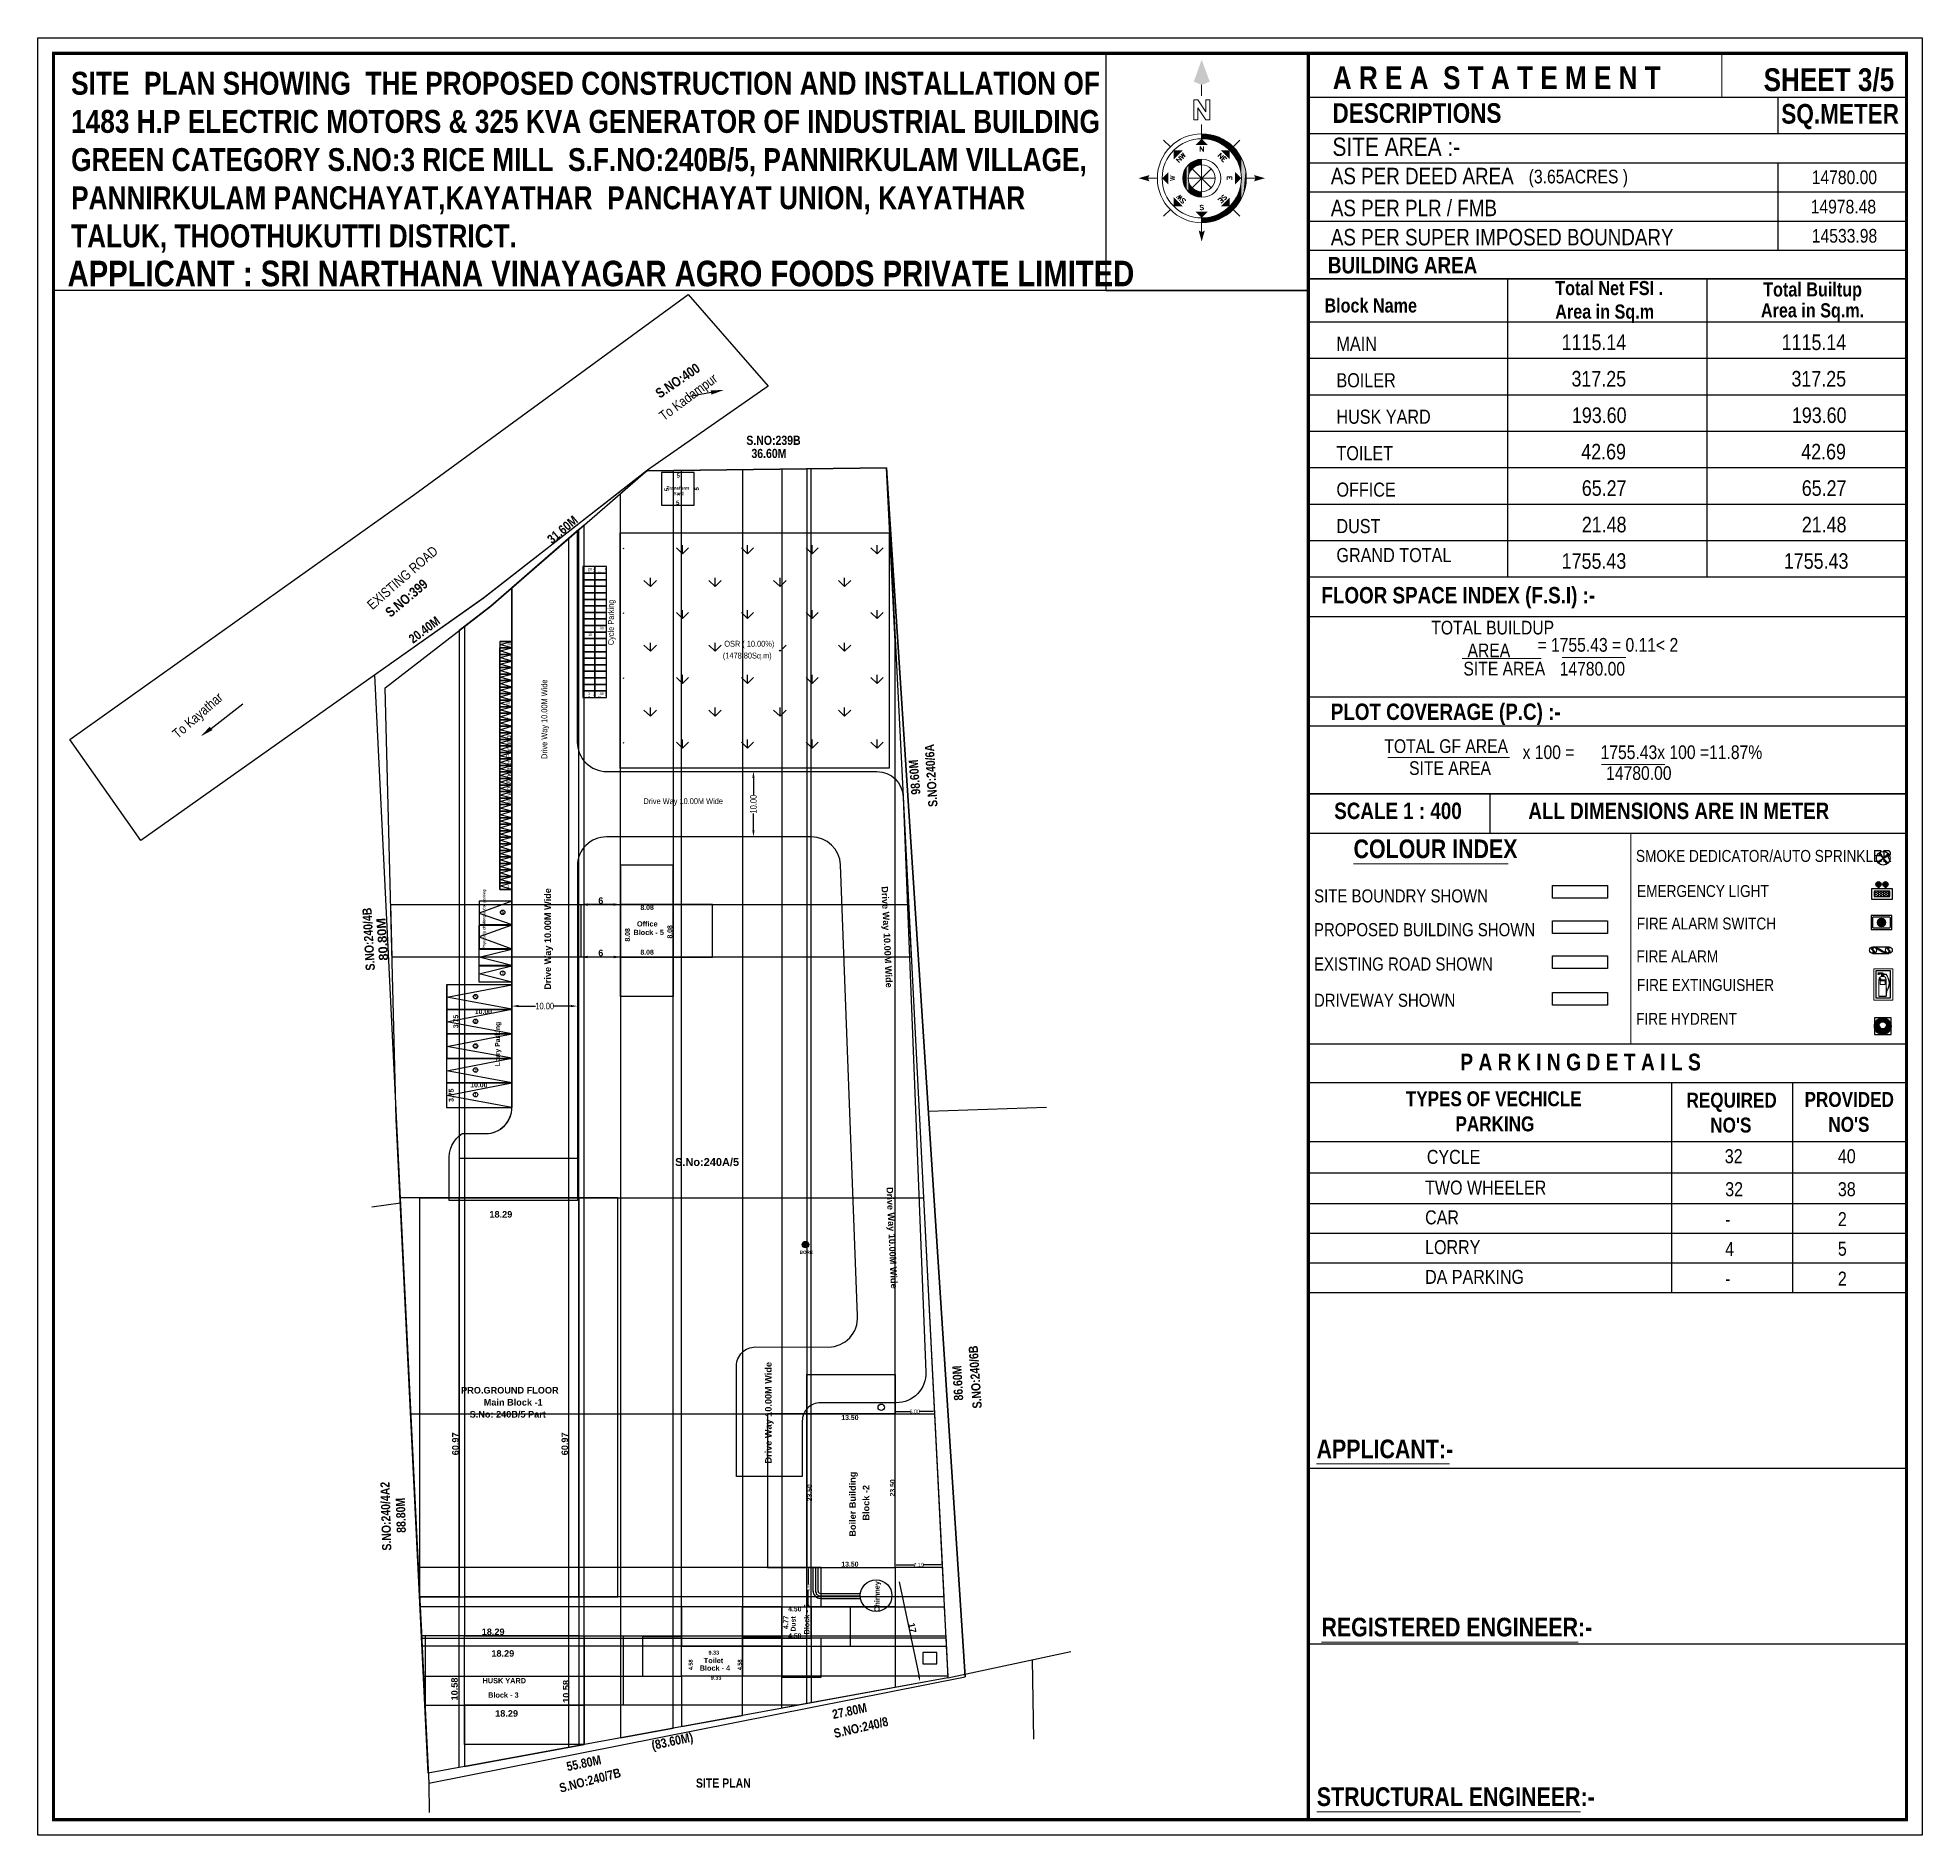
# Model space of a CAD drawing. Header units: metres. Extents: x -941 to 1333, y -28 to 1490.
# Drawn here: x 992.4 to 1280.5, y 471.2 to 746 of the extents above; entities that cross this region are included whole.
import ezdxf
from ezdxf import colors
from ezdxf.entities.mleader import LeaderData, LeaderLine
from ezdxf.math import Vec2, Vec3

# ---------------------------------------------------------------- set-up
doc = ezdxf.new("R2010")
doc.units = ezdxf.units.M
for name, color, linetype in [('00', 7, 'Continuous'), ('AS_AT_SITE', 6, 'Continuous'), ('BLK_1_COVERED_AREA', 140, 'Continuous'), ('BLK_1_FLR_0_BLT_UP_AREA', 45, 'Continuous'), ('BLK_1_INTERNAL_VEHICULAR_ACCESS', 161, 'Continuous'), ('BLK_1_LVL_0_BLDG_FOOT_PRINT', 1, 'Continuous'), ('BLK_1_LVL_0_FRONT_SETBACK', 2, 'Continuous'), ('BLK_1_LVL_0_REAR_SETBACK', 11, 'Continuous'), ('BLK_1_LVL_0_SIDE_SETBACK1', 171, 'Continuous'), ('BLK_1_LVL_0_SIDE_SETBACK2', 102, 'Continuous'), ('BLK_2_COVERED_AREA', 140, 'Continuous'), ('BLK_2_FLR_0_BLT_UP_AREA', 45, 'Continuous'), ('BLK_2_INTERNAL_VEHICULAR_ACCESS', 161, 'Continuous'), ('BLK_2_LVL_0_BLDG_FOOT_PRINT', 1, 'Continuous'), ('BLK_2_LVL_0_FRONT_SETBACK', 2, 'Continuous'), ('BLK_2_LVL_0_REAR_SETBACK', 11, 'Continuous'), ('BLK_2_LVL_0_SIDE_SETBACK1', 171, 'Continuous'), ('BLK_2_LVL_0_SIDE_SETBACK2', 102, 'Continuous'), ('BLK_3_COVERED_AREA', 140, 'Continuous'), ('BLK_3_FLR_0_BLT_UP_AREA', 1, 'Continuous'), ('BLK_3_INTERNAL_VEHICULAR_ACCESS', 161, 'Continuous'), ('BLK_3_LVL_0_BLDG_FOOT_PRINT', 1, 'Continuous'), ('BLK_3_LVL_0_FRONT_SETBACK', 2, 'Continuous'), ('BLK_3_LVL_0_REAR_SETBACK', 11, 'Continuous'), ('BLK_3_LVL_0_SIDE_SETBACK1', 171, 'Continuous'), ('BLK_3_LVL_0_SIDE_SETBACK2', 102, 'Continuous'), ('BLK_4_COVERED_AREA', 140, 'Continuous'), ('BLK_4_FLR_0_BLT_UP_AREA', 1, 'Continuous'), ('BLK_4_INTERNAL_VEHICULAR_ACCESS', 161, 'Continuous'), ('BLK_4_LVL_0_BLDG_FOOT_PRINT', 1, 'Continuous'), ('BLK_4_LVL_0_FRONT_SETBACK', 2, 'Continuous'), ('BLK_4_LVL_0_REAR_SETBACK', 11, 'Continuous'), ('BLK_4_LVL_0_SIDE_SETBACK1', 171, 'Continuous'), ('BLK_4_LVL_0_SIDE_SETBACK2', 102, 'Continuous'), ('BLK_5_COVERED_AREA', 140, 'Continuous'), ('BLK_5_FLR_0_BLT_UP_AREA', 1, 'Continuous'), ('BLK_5_INTERNAL_VEHICULAR_ACCESS', 161, 'Continuous'), ('BLK_5_LVL_0_BLDG_FOOT_PRINT', 1, 'Continuous'), ('BLK_5_LVL_0_FRONT_SETBACK', 2, 'Continuous'), ('BLK_5_LVL_0_REAR_SETBACK', 11, 'Continuous'), ('BLK_5_LVL_0_SIDE_SETBACK1', 171, 'Continuous'), ('BLK_5_LVL_0_SIDE_SETBACK2', 102, 'Continuous'), ('BLK_6_COVERED_AREA', 140, 'Continuous'), ('BLK_6_FLR_0_BLT_UP_AREA', 1, 'Continuous'), ('BLK_6_INTERNAL_VEHICULAR_ACCESS', 161, 'Continuous'), ('BLK_6_LVL_0_BLDG_FOOT_PRINT', 1, 'Continuous'), ('BLK_6_LVL_0_FRONT_SETBACK', 2, 'Continuous'), ('BLK_6_LVL_0_REAR_SETBACK', 11, 'Continuous'), ('BLK_6_LVL_0_SIDE_SETBACK1', 171, 'Continuous'), ('BLK_6_LVL_0_SIDE_SETBACK2', 102, 'Continuous'), ('CYCLE_PARKING', 100, 'Continuous'), ('DA_PARKING', 1, 'Continuous'), ('DISTANCE_BLK', 238, 'Continuous'), ('DRIVE_WAY', 255, 'Continuous'), ('FMB_OR_PLR', 70, 'Continuous'), ('LORRY_PARKING', 175, 'Continuous'), ('OSR_PLAN', 7, 'Continuous'), ('PARKING_SLOT', 30, 'Continuous'), ('PDF_Geometry', 7, 'Continuous'), ('PDF_Solid Fills', 7, 'Continuous'), ('PLOT_BOUNDARY', 70, 'Continuous'), ('ROAD_WIDTH', 2, 'Continuous'), ('RWH', 4, 'Continuous'), ('SUPER_IMPOSED', 5, 'Continuous'), ('TEXT', 4, 'Continuous'), ('TRANSFORMER_YARD', 7, 'Continuous'), ('TWO_WHEELER_PARKING', 2, 'Continuous'), ('VPORTS', 6, 'Continuous'), ('window', 3, 'Continuous')]:
    doc.layers.add(name, color=color, linetype=linetype)
doc.styles.add('PDF Arial Bold', font='arialbd.ttf')
doc.styles.get("Standard").update_dxf_attribs({"font": 'arial.ttf'})
doc.styles.add('style2', font='swisscb.ttf')
doc.styles.add('style2A', font='swissc.ttf')
doc.styles.add('style3', font='swissc.ttf')
doc.dimstyles.get("Standard").update_dxf_attribs({"dimtxt": 0.4, "dimasz": 0.18, "dimexe": 0.18, "dimexo": 0.0625, "dimgap": 0, "dimtad": 0, "dimzin": 0, "dimdsep": 46, "dimtxsty": 'style2A', "dimcen": 0.09, "dimse1": 1, "dimse2": 1, "dimadec": 0, "dimazin": 0, "dimtfac": 1, "dimtofl": 0, "dimtmove": 0, "dimatfit": 3, "dimfxl": 0, "dimtolj": 1, "dimtzin": 0, "dimarcsym": 0})

msp = doc.modelspace()

# ---------------------------------------------------------------- texts
at = {"style": 'style2A'}
for p in [(1210.35144, 648.4573), (1202.05266, 633.25719)]:
    msp.add_text('SITE AREA     ', height=2.0909768, dxfattribs=at).set_placement(p)
at = {"ltscale": 0.05, "insert": (997.55427, 740.74269), "char_height": 3.5, "width": 158.1638217, "attachment_point": 1, "style": 'style2'}
msp.add_mtext('SITE  PLAN SHOWING  THE PROPOSED CONSTRUCTION AND INSTALLATION OF 1483 H.P ELECTRIC MOTORS & 325 KVA GENERATOR OF INDUSTRIAL BUILDING GREEN CATEGORY S.NO:3 RICE MILL  S.F.NO:240B/5, PANNIRKULAM VILLAGE, PANNIRKULAM PANCHAYAT,KAYATHAR  PANCHAYAT UNION, KAYATHAR  TALUK, THOOTHUKUTTI DISTRICT.\\P                          ', dxfattribs=at)
at = {"attachment_point": 7}
for s, insert, char_height, style in [('A R E A  S T A T E M E N T', (1190.38988, 738.0484), 3.484974, 'style2'), ('SHEET 3/5', (1256.2326, 737.69303), 3.484974, 'style2'), ('DESCRIPTIONS', (1190.33947, 732.89347), 3.006, 'style2'), ('SQ.METER', (1258.93796, 731.9598), 3.006, 'style2'), ('SITE AREA :-', (1190.33947, 727.85259), 2.7879754, 'style2A'), ('AS PER DEED AREA', (1190.08743, 723.5242), 2.5091836, 'style2A'), ('(3.65ACRES )', (1220.33273, 723.0571), 2.0909768, 'style2A'), ('14780.00', (1263.58351, 723.54372), 2.090977, 'style2A'), ('AS PER PLR / FMB', (1190.08743, 718.63793), 2.5091836, 'style2A'), (' 14978.48', (1262.76563, 719.05734), 2.090977, 'style2A'), ('AS PER SUPER IMPOSED BOUNDARY', (1190.08743, 714.17675), 2.5091836, 'style2A'), ('14533.98', (1263.60217, 714.59615), 2.090977, 'style2A'), ('APPLICANT : SRI NARTHANA VINAYAGAR AGRO FOODS PRIVATE LIMITED', (997.01846, 707.90529), 3.9, 'style2'), (' BUILDING AREA', (1188.83995, 709.89065), 2.5091836, 'style2'), ('Block Name', (1189.11506, 703.91519), 2.157077, 'style2'), ('1115.14', (1225.37568, 698.17021), 2.382957, 'style2A'), ('1115.14', (1258.99556, 698.17021), 2.382957, 'style2A'), ('317.25', (1226.87064, 692.59736), 2.382957, 'style2A'), ('317.25', (1260.49052, 692.59736), 2.382957, 'style2A'), ('193.60', (1226.93618, 687.0245), 2.382957, 'style2A'), ('193.60', (1260.55606, 687.0245), 2.382957, 'style2A'), ('S.NO:239B', (1100.76036, 683.68714), 1.4, 'style2'), ('36.60M', (1101.53562, 681.68032), 1.4, 'style2'), ('42.69', (1228.36664, 681.45164), 2.382957, 'style2A'), ('42.69', (1261.98652, 681.45164), 2.382957, 'style2A'), ('Transform', (1088.56149, 676.85385), 0.500022, 'PDF Arial Bold'), ('5', (1090.09689, 678.69316), 0.65005, 'PDF Arial Bold'), ('65.27', (1228.44518, 675.87879), 2.382957, 'style2A'), ('65.27', (1262.06506, 675.87879), 2.382957, 'style2A'), ('Yard', (1089.63627, 676.00938), 0.500022, 'PDF Arial Bold'), ('5', (1090.02012, 674.54758), 0.65005, 'PDF Arial Bold'), ('21.48', (1228.44934, 670.30593), 2.382957, 'style2A'), ('21.48', (1262.06921, 670.30593), 2.382957, 'style2A'), ('1755.43 ', (1225.37568, 664.73319), 2.382957, 'style2A'), ('1755.43 ', (1259.32633, 664.73319), 2.382957, 'style2A'), ('1.80', (1076.26981, 664.10687), 0.229981, 'style2A'), ('20', (1076.55108, 664.48882), 0.400007, 'style2A'), ('1.80', (1078.06981, 664.10687), 0.229981, 'style2A'), ('FLOOR SPACE INDEX (F.S.I) :-', (1188.65228, 658.71932), 2.5091836, 'style2'), ('10', (1076.55108, 654.48882), 0.400007, 'style2A'), ('30', (1078.35108, 655.48882), 0.400007, 'style2A'), ('38', (1064.16897, 653.04244), 0.400007, 'style2A'), ('(1478.80Sq.m)', (1097.17121, 650.78411), 0.9000838, 'style2A'), ('OSR ( 10.00%)', (1097.39004, 652.58547), 0.9000838, 'style2A'), (' 14780.00', (1224.39895, 648.40858), 2.090977, 'style2A'), ('1.80', (1063.70835, 647.74847), 0.229981, 'style2A'), ('1.80', (1076.26981, 645.10687), 0.229981, 'style2A'), ('1', (1076.55108, 645.48882), 0.40001, 'style2A'), ('1.80', (1078.06981, 645.10687), 0.229981, 'style2A'), ('40', (1078.35108, 645.48882), 0.400007, 'style2A'), ('30', (1064.01543, 644.06079), 0.400007, 'style2A'), ('PLOT COVERAGE (P.C) :-', (1190.08089, 640.90171), 2.5091836, 'style2'), ('1.80', (1063.70835, 641.76041), 0.229981, 'style2A'), ('TOTAL GF AREA', (1198.27186, 636.57995), 2.0909768, 'style2A'), ('x 100 =      1755.43x 100 =11.87%', (1219.39457, 635.65552), 2.0909768, 'style2A'), ('14780.00', (1232.17013, 632.46291), 2.090977, 'style2A'), ('15', (1064.16897, 629.01387), 0.400007, 'style2A'), ('SCALE 1 : 400', (1190.61018, 626.4778), 2.5091836, 'style2'), ('ALL DIMENSIONS ARE IN METER', (1220.27578, 626.4778), 2.5091836, 'style2'), ('COLOUR INDEX', (1193.5591, 620.496), 2.8533048, 'style2'), ('SMOKE DEDICATOR/AUTO SPRINKLER', (1236.72394, 619.93916), 1.8191062, 'style3'), ('1.80', (1063.70835, 616.81016), 0.229981, 'style2A'), ('1', (1064.24574, 616.04672), 0.40001, 'style2A'), ('EMERGENCY LIGHT', (1236.88873, 614.56916), 1.8191062, 'style3'), ('6', (1078.12077, 613.52602), 1.0001, 'PDF Arial Bold'), ('SITE BOUNDRY SHOWN', (1187.53525, 613.7368), 1.9973134, 'style2A'), ('5', (1063.31997, 611.99544), 0.50002, 'PDF Arial Bold'), ('Office', (1084.03206, 610.07487), 0.800068, 'PDF Arial Bold'), ('Office', (1084.03206, 610.07487), 0.800068, 'PDF Arial Bold'), ('8.08', (1084.56945, 612.60833), 0.750061, 'PDF Arial Bold'), ('FIRE ALARM SWITCH', (1236.84382, 609.60102), 1.8191062, 'style3'), ('PROPOSED BUILDING SHOWN', (1187.51004, 608.5699), 1.9973134, 'style2A'), ('6', (1078.12077, 605.52517), 1.0001, 'PDF Arial Bold'), ('8.08', (1084.56945, 605.7758), 0.750061, 'PDF Arial Bold'), ('EXISTING ROAD SHOWN', (1187.51004, 603.32738), 1.9973134, 'style2A'), ('FIRE ALARM', (1236.79063, 604.62383), 1.819106, 'style3'), ('1', (1063.35964, 602.70142), 0.50002, 'PDF Arial Bold'), ('FIRE EXTINGUISHER', (1236.8782, 600.21383), 1.8191062, 'style3'), ('5', (1059.17892, 599.07182), 0.50002, 'PDF Arial Bold'), ('DRIVEWAY SHOWN', (1187.51004, 597.78241), 1.9973134, 'style2A'), ('10.00', (1059.25569, 596.68758), 0.750061, 'PDF Arial Bold'), ('FIRE HYDRENT', (1236.75403, 595.05788), 1.8191062, 'style3'), ('4', (1059.17892, 595.31882), 0.50002, 'PDF Arial Bold'), ('3', (1059.17892, 591.54836), 0.50002, 'PDF Arial Bold'), ('P A R K I N G D E T A I L S', (1209.86636, 588.03964), 2.5679743, 'style2'), ('2', (1059.17892, 587.79536), 0.50002, 'PDF Arial Bold'), ('10.00', (1058.56476, 585.47916), 0.750061, 'PDF Arial Bold'), ('TYPES OF VECHICLE', (1201.54364, 582.57721), 2.2826439, 'style2'), ('1', (1059.17892, 584.1104), 0.50002, 'PDF Arial Bold'), ('PARKING', (1209.13718, 578.73699), 2.282644, 'style2'), ('S.No:240A/5', (1089.86658, 573.44728), 1.2000751, 'PDF Arial Bold'), ('CYCLE ', (1204.76576, 573.76656), 2.139988, 'style2A'), ('32', (1250.29928, 573.86953), 2.139988, 'style2A'), ('40', (1267.58112, 573.86953), 2.139988, 'style2A'), ('TWO WHEELER', (1204.49821, 569.06903), 2.1399881, 'style2A'), ('32', (1250.36286, 568.82656), 2.139988, 'style2A'), ('38', (1267.58112, 568.82656), 2.139988, 'style2A'), ('18.29', (1061.48929, 565.57217), 1.000099, 'PDF Arial Bold'), ('CAR', (1204.49821, 564.52067), 2.139988, 'style2A'), ('-', (1250.36286, 564.27821), 2.13999, 'style2A'), ('2', (1267.58112, 564.27821), 2.13999, 'style2A'), ('LORRY', (1204.49821, 559.97232), 2.139988, 'style2A'), ('5', (1267.58112, 559.72985), 2.13999, 'style2A'), ('BORE', (1108.90554, 560.02607), 0.500022, 'PDF Arial Bold'), ('DA PARKING', (1204.49821, 555.42397), 2.139988, 'style2A'), ('2', (1267.58112, 555.1815), 2.13999, 'style2A'), ('PRO.GROUND FLOOR', (1057.16466, 538.67527), 1.0000992, 'PDF Arial Bold'), ('S.No: 240B/5 Part', (1058.46975, 534.98922), 1.0000992, 'PDF Arial Bold'), ('13.50', (1115.27745, 534.63325), 0.750061, 'PDF Arial Bold'), ('APPLICANT:-', (1187.90702, 528.75558), 2.8533048, 'style2'), ('13.50', (1115.27745, 512.21094), 0.750061, 'PDF Arial Bold'), ('4.50', (1107.13983, 505.36146), 0.750061, 'PDF Arial Bold'), ('REGISTERED ENGINEER:-', (1188.65465, 501.51813), 2.8533048, 'style2'), ('18.29', (1060.31013, 501.74781), 1.000099, 'PDF Arial Bold'), ('4.50', (1107.13983, 501.27345), 0.750061, 'PDF Arial Bold'), ('18.29', (1061.78875, 498.44132), 1.000099, 'PDF Arial Bold'), ('Toilet', (1094.24611, 497.46252), 0.800068, 'PDF Arial Bold'), ('9.33', (1094.96646, 498.76958), 0.600038, 'PDF Arial Bold'), ('9.33', (1095.31725, 494.93108), 0.600038, 'PDF Arial Bold'), ('HUSK YARD', (1060.43664, 494.38381), 0.800068, 'PDF Arial Bold'), ('18.29', (1062.36597, 489.27053), 1.000099, 'PDF Arial Bold'), ('SITE PLAN', (1093.05457, 478.4267), 1.4, 'style2'), ('STRUCTURAL ENGINEER:-', (1187.94505, 475.59571), 2.8533048, 'style2')]:
    msp.add_mtext(s, dxfattribs=dict(at, insert=insert, char_height=char_height, style=style))
for s, insert, char_height, width, attachment_point, style in [('Total Net FSI .  Area in Sq.m', (1224.39055, 708.76014), 2.1570766, 20.8128437, 1, 'style2'), ('MAIN ', (1190.94786, 700.24268), 2.157077, 33.2212048, 1, 'style2A'), ('BOILER ', (1190.94786, 694.66983), 2.157077, 18.2502522, 1, 'style2A'), ('HUSK YARD', (1190.94786, 689.09697), 2.157077, 19.4423001, 1, 'style2A'), ('TOILET', (1190.94786, 683.52411), 2.157077, 7.9625541, 1, 'style2A'), ('OFFICE', (1190.94786, 677.95125), 2.157077, 7.9625541, 1, 'style2A'), ('DUST', (1190.94786, 672.3784), 2.157077, 7.9625541, 1, 'style2A'), ('GRAND TOTAL', (1190.94786, 667.94389), 2.1570766, 20.0536207, 1, 'style2A'), ('{\\W2.29278; }TOTAL BUILDUP \\P{\\W5.30472;  }AREA ', (1203.91814, 656.82298), 2.0909768, 20.6553701, 1, 'style2A'), ('                                      = 1755.43 = 0.11< 2', (1196.36206, 652.06639), 2.0909768, 64.1174496, 7, 'style2A'), ("PROVIDED\\P     NO'S", (1262.49318, 578.66186), 2.282644, 12.710176, 7, 'style2'), ("REQUIRED\\P     NO'S", (1244.44682, 578.55642), 2.282644, 12.6716379, 7, 'style2'), ('4', (1250.36286, 559.72985), 2.13999, 0.8373915, 7, 'style2A'), ('-', (1250.36286, 555.1815), 2.13999, 0.8373915, 7, 'style2A')]:
    msp.add_mtext(s, dxfattribs=dict(insert=insert, char_height=char_height, width=width, attachment_point=attachment_point, style=style))
at = {"insert": (1263.71586, 708.55517), "char_height": 2.1570766, "width": 17.2577688, "attachment_point": 2, "line_spacing_factor": 0.889184, "style": 'style2'}
msp.add_mtext('Total Builtup Area in Sq.m.', dxfattribs=at)
at = {"attachment_point": 7}
for s, insert, char_height, rotation, style in [('S.NO:400', (1087.54165, 690.74525), 1.500121, 34.2777453, 'style2'), ('To Kadampur', (1088.41301, 686.9547), 1.5001213, 36.6725702, 'style2A'), ('5', (1088.90294, 676.63172), 0.65005, 90, 'PDF Arial Bold'), ('5', (1093.50308, 676.73878), 0.65005, 90, 'PDF Arial Bold'), ('31.60M', (1071.08054, 668.48419), 1.4, 40.3474889, 'style2'), ('EXISTING ROAD', (1043.62186, 658.40173), 1.5001213, 41.0061168, 'style2A'), ('S.NO:399', (1046.38628, 657.24862), 1.500121, 39.9844222, 'style2'), ('1.00', (1077.58924, 664.30792), 0.229981, 90, 'style2A'), ('1.00', (1079.38924, 664.30792), 0.229981, 90, 'style2A'), ('20.40M', (1049.83741, 653.26379), 1.4, 36.9636333, 'style2'), ('Cycle Parking', (1080.7837, 653.09714), 0.9, 90, 'style2A'), ('1.00', (1064.90393, 650.9003), 0.229981, 90, 'style2A'), ('To Kayathar', (1014.15251, 638.37361), 1.5001213, 41.149058, 'style2A'), ('1.00', (1064.90393, 644.83547), 0.229981, 90, 'style2A'), ('Drive Way 10.00M Wide', (1070.60558, 635.69984), 0.9, 90, 'style2A'), ('1.00', (1077.58924, 645.30792), 0.229981, 90, 'style2A'), ('1.00', (1079.38924, 645.30792), 0.229981, 90, 'style2A'), ('Two Wheeler Parking', (1065.02358, 629.48147), 0.7500607, 90, 'style2A'), ('S.NO:240/6A', (1130.02592, 628.40314), 1.4, 93.4379006, 'style2'), ('98.60M', (1127.39273, 630.30276), 1.4, 94.4377756, 'style2'), ('1.00', (1064.90393, 619.96199), 0.229981, 90, 'style2A'), ('Physically challenged Car parking', (1061.0012, 606.68078), 0.4000067, 90, 'PDF Arial Bold'), ('S.NO:240/4B', (1044.0359, 603.3913), 1.4, 93.2451055, 'style2'), ('80.80M', (1046.0462, 604.91938), 1.4, 93.8283216, 'PDF Arial Bold'), ('8.08', (1082.96742, 607.78574), 0.750061, 90, 'PDF Arial Bold'), ('8.08', (1089.44762, 608.24636), 0.750061, 90, 'PDF Arial Bold'), ('3.75', (1056.73242, 594.55112), 0.750061, 90, 'PDF Arial Bold'), ('Lorry Parking', (1063.33464, 588.7166), 0.7500607, 90, 'PDF Arial Bold'), ('3.75', (1056.04149, 583.26593), 0.750061, 90, 'PDF Arial Bold'), ('Drive Way 10.00M Wide', (1121.87483, 570.20682), 1.0000992, 272.5487857, 'PDF Arial Bold'), ('S.NO:240/6B', (1136.79129, 536.45463), 1.4, 93.8296741, 'style2'), ('Drive Way 10.00M Wide', (1104.92177, 527.99153), 1.0000992, 90, 'PDF Arial Bold'), ('86.60M', (1133.93053, 537.65304), 1.4, 93.1884252, 'style2'), ('60.97', (1056.80361, 529.25003), 1.000099, 90, 'PDF Arial Bold'), ('60.97', (1073.52285, 529.25003), 1.000099, 90, 'PDF Arial Bold'), ('S.NO:240/4A2', (1046.54447, 514.69676), 1.4, 91.5955037, 'style2'), ('23.50', (1110.80564, 522.20273), 0.750061, 90, 'PDF Arial Bold'), ('Boiler Building', (1117.7988, 516.81329), 1.0000992, 90, 'PDF Arial Bold'), ('23.50', (1123.47857, 522.95489), 0.750061, 90, 'PDF Arial Bold'), ('88.80M', (1048.74914, 517.41759), 1.4, 91.7936169, 'style2'), ('Chimney', (1121.36188, 505.29779), 0.800068, 90, 'PDF Arial Bold'), ('4.77', (1107.14997, 502.68761), 0.750061, 90, 'PDF Arial Bold'), ('Dust', (1108.30152, 502.30376), 0.750061, 90, 'PDF Arial Bold'), ('17', (1125.48786, 503.53208), 1.000099, 281.3101572, 'PDF Arial Bold'), ('4.58', (1092.56163, 496.40084), 0.600038, 90, 'PDF Arial Bold'), ('4.58', (1100.05549, 496.40084), 0.600038, 90, 'PDF Arial Bold'), ('10.58', (1056.66505, 491.7718), 1.000099, 90, 'PDF Arial Bold'), ('10.58', (1073.73466, 491.40055), 1.000099, 90, 'PDF Arial Bold'), ('27.80M', (1114.05676, 488.90946), 1.4, 11.8652574, 'style2'), ('(83.60M)', (1086.52526, 483.79274), 1.4, 11.8488505, 'style2'), ('S.NO:240/8', (1114.31167, 485.97984), 1.4, 12.9896315, 'style2'), ('S.NO:240/7B', (1072.39624, 477.62774), 1.4, 14.6822618, 'style2'), ('55.80M', (1073.44543, 480.93615), 1.4, 11.8652574, 'style2')]:
    msp.add_mtext(s, dxfattribs=dict(at, insert=insert, char_height=char_height, rotation=rotation, style=style))
at = {"color": 4, "insert": (1083.49467, 608.76978), "char_height": 0.800068, "attachment_point": 7, "style": 'PDF Arial Bold'}
msp.add_mtext('Block - 5', dxfattribs=at)
at = {"layer": 'DRIVE_WAY', "insert": (1085.03007, 628.5271), "char_height": 0.9, "attachment_point": 7, "style": 'style2A'}
msp.add_mtext('Drive Way 10.00M Wide', dxfattribs=at)
at = {"layer": 'DRIVE_WAY', "char_height": 1.0000992, "attachment_point": 7, "style": 'PDF Arial Bold'}
for insert, rotation in [((1071.19941, 600.41582), 90), ((1121.10713, 616.20001), 272.5487857)]:
    msp.add_mtext('Drive Way 10.00M Wide', dxfattribs=dict(at, insert=insert, rotation=rotation))
at = {"layer": 'TEXT', "color": 1, "attachment_point": 7, "style": 'PDF Arial Bold'}
for s, insert, char_height in [('Main Block -1', (1060.61931, 536.83389), 1.0000992), ('Block - 4', (1093.62831, 496.31097), 0.800068), ('Block - 3', (1061.29398, 492.18423), 0.800068)]:
    msp.add_mtext(s, dxfattribs=dict(at, insert=insert, char_height=char_height))
at = {"layer": 'TEXT', "insert": (1119.56451, 519.26993), "char_height": 1.000099, "attachment_point": 7, "rotation": 90, "style": 'PDF Arial Bold'}
msp.add_mtext('Block -2', dxfattribs=at)
at = {"layer": 'TEXT', "color": 1, "insert": (1110.40057, 501.84314), "char_height": 0.800068, "attachment_point": 7, "rotation": 90, "style": 'PDF Arial Bold'}
msp.add_mtext('Block - 6', dxfattribs=at)

# ---------------------------------------------------------------- blocks, each defined once
blk = doc.blocks.new('*D7')
at = {"layer": 'Defpoints', "color": 0}
for p in [(1064.94, 597.39), (1074.94, 597.92), (1074.94, 597.42)]:
    blk.add_point(p, dxfattribs=at)
at = {"layer": 'DRIVE_WAY', "color": 0, "lineweight": -2}
for p, q in [((1065.94, 597.92), (1068.53, 597.92)), ((1073.94, 597.92), (1071.35, 597.92))]:
    blk.add_line(p, q, dxfattribs=at)
at = {"layer": 'DRIVE_WAY', "color": 0}
for points in [[(1065.94, 598.09), (1065.94, 597.75), (1064.94, 597.92)], [(1073.94, 598.09), (1073.94, 597.75), (1074.94, 597.92)]]:
    blk.add_solid(points, dxfattribs=at)
at = {"layer": 'DRIVE_WAY', "color": 0, "insert": (1069.94, 597.92), "char_height": 1, "attachment_point": 5, "style": 'style2A'}
blk.add_mtext('\\A1;10.00', dxfattribs=at)
blk = doc.blocks.new('*D8')
at = {"layer": 'Defpoints', "color": 0}
for p in [(1101.8, 633.79), (1101.8, 623.79), (1101.84, 623.79)]:
    blk.add_point(p, dxfattribs=at)
at = {"layer": 'DRIVE_WAY', "color": 0, "lineweight": -2}
for p, q in [((1101.84, 632.79), (1101.84, 630.2)), ((1101.84, 624.79), (1101.84, 627.38))]:
    blk.add_line(p, q, dxfattribs=at)
at = {"layer": 'DRIVE_WAY', "color": 0}
for points in [[(1101.67, 632.79), (1102.01, 632.79), (1101.84, 633.79)], [(1101.67, 624.79), (1102.01, 624.79), (1101.84, 623.79)]]:
    blk.add_solid(points, dxfattribs=at)
at = {"layer": 'DRIVE_WAY', "color": 0, "insert": (1101.84, 628.79), "char_height": 1, "attachment_point": 5, "rotation": 90, "style": 'style2A'}
blk.add_mtext('\\A1;10.00', dxfattribs=at)
blk = doc.blocks.new('*D52')
at = {"color": 0, "lineweight": -2}
for p, q in [((1123.68, 512.5), (1126.44, 512.5)), ((1130.52, 512.5), (1127.76, 512.5))]:
    blk.add_line(p, q, dxfattribs=at)
at = {"color": 0}
for points in [[(1123.68, 512.53), (1123.68, 512.47), (1123.5, 512.5)], [(1130.52, 512.53), (1130.52, 512.47), (1130.7, 512.5)]]:
    blk.add_solid(points, dxfattribs=at)
at = {"layer": 'Defpoints', "color": 0}
for p in [(1123.5, 512.08), (1130.7, 512.5), (1130.7, 512.08)]:
    blk.add_point(p, dxfattribs=at)
at = {"color": 0, "insert": (1127.1, 512.5), "char_height": 0.6, "attachment_point": 5, "style": 'style2A'}
blk.add_mtext('\\A1;7.19', dxfattribs=at)
blk = doc.blocks.new('*D53')
at = {"color": 0, "lineweight": -2}
for p, q in [((1123.68, 535.93), (1125.84, 535.93)), ((1129.32, 535.93), (1127.16, 535.93))]:
    blk.add_line(p, q, dxfattribs=at)
at = {"color": 0}
for points in [[(1123.68, 535.96), (1123.68, 535.9), (1123.5, 535.93)], [(1129.32, 535.96), (1129.32, 535.9), (1129.5, 535.93)]]:
    blk.add_solid(points, dxfattribs=at)
at = {"layer": 'Defpoints', "color": 0}
for p in [(1129.5, 535.93), (1123.5, 535.58), (1129.5, 535.58)]:
    blk.add_point(p, dxfattribs=at)
at = {"color": 0, "insert": (1126.5, 535.93), "char_height": 0.6, "attachment_point": 5, "style": 'style2A'}
blk.add_mtext('\\A1;6.00', dxfattribs=at)
blk = doc.blocks.new('*D54')
at = {"color": 0, "lineweight": -2}
for p, q in [((1110.2, 511.9), (1110.2, 509.52)), ((1110.2, 506.26), (1110.2, 508.64))]:
    blk.add_line(p, q, dxfattribs=at)
at = {"color": 0}
for points in [[(1110.17, 511.9), (1110.23, 511.9), (1110.2, 512.08)], [(1110.17, 506.26), (1110.23, 506.26), (1110.2, 506.08)]]:
    blk.add_solid(points, dxfattribs=at)
at = {"layer": 'Defpoints', "color": 0}
for p in [(1110.2, 512.08), (1110.69, 512.08), (1110.69, 506.08)]:
    blk.add_point(p, dxfattribs=at)
at = {"color": 0, "insert": (1110.2, 509.08), "char_height": 0.4, "attachment_point": 5, "rotation": 90, "style": 'style2A'}
blk.add_mtext('\\A1;6.00', dxfattribs=at)
blk = doc.blocks.new('auto-sprinkler')
at = {"layer": '00'}
h = blk.add_hatch(color=161, dxfattribs=at)
h.dxf.hatch_style = 1
h.paths.add_polyline_path([(0, 0), (-0.075, 0.13, 0.065543), (-0.106, 0.106)])
h.paths.add_polyline_path([(0, 0), (0.13, 0.075, 0.065543), (0.106, 0.106)])
h.paths.add_polyline_path([(0.075, -0.13, 0.065543), (0.106, -0.106), (0, 0)])
h.paths.add_polyline_path([(-0.13, -0.075, 0.065543), (-0.106, -0.106), (0, 0)])
at = {"layer": '00', "color": 170}
for points in [[(-0.13, -0.075), (0.13, 0.075)], [(-0.106, -0.106), (0.106, 0.106)], [(0.106, -0.106), (-0.106, 0.106)], [(0.075, -0.13), (-0.075, 0.13)]]:
    blk.add_lwpolyline(points, dxfattribs=at)
blk.add_circle((0, 0), 0.15, dxfattribs=at)
blk = doc.blocks.new('EmerLight')
at = {"lineweight": 18}
h = blk.add_hatch(dxfattribs=at)
h.set_pattern_fill('HONEY', color=145, scale=7.5, style=0)
h.set_pattern_definition([(0, (-23575.4171, -1310.2154), (1.40625, 0.811898812), [0.9375, -1.875]), (120, (-23575.4171, -1310.2154), (-1.406249997, 0.811898818), [0.9375, -1.875]), (60, (-23575.4171, -1310.2154), (3e-09, 1.62379763), [-1.875, 0.9375])])
h.paths.add_polyline_path([(-3.8, 2.2), (9.8, 2.2), (9.8, 6.8), (-3.8, 6.8)])
h = blk.add_hatch(color=1)
edge = h.paths.add_edge_path()
edge.add_arc((0, 12.8), 2.25, 0, 360)
for points in [[(-0.4, 9), (0.4, 9), (0.4, 10.5, -0.08392), (-0.4, 10.5)], [(6.4, 10.5, -0.08392), (5.6, 10.5), (5.6, 9), (6.4, 9)]]:
    blk.add_hatch(color=171).paths.add_polyline_path(points)
h = blk.add_hatch(color=1)
edge = h.paths.add_edge_path()
edge.add_arc((6, 12.8), 2.25, 0, 360)
at = {"color": 5}
for points in [[(-6, 0), (12, 0), (12, 9), (-6, 9)], [(-3.8, 2.2), (9.8, 2.2), (9.8, 6.8), (-3.8, 6.8)]]:
    blk.add_lwpolyline(points, close=True, dxfattribs=at)
at = {"color": 171}
for points in [[(-0.4, 10.5), (-0.4, 9)], [(0.4, 10.5), (0.4, 9)], [(5.6, 10.5), (5.6, 9)], [(6.4, 10.5), (6.4, 9)]]:
    blk.add_lwpolyline(points, dxfattribs=at)
at = {"color": 1}
for centre in [(0, 12.8), (6, 12.8)]:
    blk.add_circle(centre, 2.25, dxfattribs=at)
blk = doc.blocks.new('switch1')
for points in [[(-7.9, 10.3), (-7.5, 10), (-7.5, 2), (-7.9, 1.7)], [(7.3, 10.9), (7, 10.5), (-7, 10.5), (-7.3, 10.9)], [(-7.3, 1.1), (-7, 1.5), (7, 1.5), (7.3, 1.1)], [(7.9, 1.7), (7.5, 2), (7.5, 10), (7.9, 10.3)]]:
    blk.add_hatch(color=254).paths.add_polyline_path(points)
h = blk.add_hatch(color=20)
edge = h.paths.add_edge_path()
edge.add_arc((0, 6), 3.75, 0, 360)
edge = h.paths.add_edge_path(flags=17)
edge.add_arc((0, 6), 2.25, 0, 360)
h = blk.add_hatch()
h.set_pattern_fill('ANSI31', color=1, scale=0.3, style=0)
edge = h.paths.add_edge_path()
edge.add_arc((0, 6), 2.25, 0, 360)
at = {"color": 7, "lineweight": 25}
blk.add_lwpolyline([(-9, 0), (9, 0), (9, 12), (-9, 12)], close=True, dxfattribs=at)
at = {"color": 7, "lineweight": 20}
for points in [[(-7.9, 10.3), (-7.5, 10), (-7.5, 2), (-7.9, 1.7)], [(7.3, 10.9), (7, 10.5), (-7, 10.5), (-7.3, 10.9)], [(-7.3, 1.1), (-7, 1.5), (7, 1.5), (7.3, 1.1)], [(7.9, 1.7), (7.5, 2), (7.5, 10), (7.9, 10.3)]]:
    blk.add_lwpolyline(points, close=True, dxfattribs=at)
at = {"color": 20, "lineweight": 5}
for radius in [3.75, 2.25]:
    blk.add_circle((0, 6), radius, dxfattribs=at)
blk = doc.blocks.new('siern')
blk.add_hatch(color=5).paths.add_polyline_path([(-0.2, 4.1, -0.050919), (-2.1, 0, 0.092567), (-4, -4.1, -0.003207), (-4, -4.1, -0.048369), (-3.8, -3.7, -0.017888), (-1.7, -0.1, 0.117562)])
at = {"layer": 'VPORTS', "lineweight": 18}
h = blk.add_hatch(color=20, dxfattribs=at)
edge = h.paths.add_edge_path()
edge.add_arc((-3, 5.1), 1.16, 152.3056, 342.6944)
edge.add_arc((-1.1, 4.3), 0.948, -16.1598, 151.1598, ccw=False)
edge.add_arc((-1.2, 4.6), 1.16, 332.3056, 522.6944)
edge.add_arc((-3.1, 5.4), 0.948, 163.8402, 331.1598, ccw=False)
h = blk.add_hatch(color=20, dxfattribs=at)
edge = h.paths.add_edge_path()
edge.add_arc((-3, -4.6), 1.16, 152.3056, 342.6944)
edge.add_arc((-1.1, -5.4), 0.948, -16.1598, 151.1598, ccw=False)
edge.add_arc((-1.2, -5.1), 1.16, 332.3056, 522.6944)
edge.add_arc((-3.1, -4.3), 0.948, 163.8402, 331.1598, ccw=False)
at = {"color": 1}
for points in [[(-4.2, -4.9), (-4.2, 4.9)], [(0, -4.9), (0, 4.9)]]:
    blk.add_lwpolyline(points, dxfattribs=at)
at = {"color": 5}
blk.add_lwpolyline([(-0.2, 4.1, -0.050919), (-2.1, 0, 0.092567), (-4, -4.1, -0.019686), (-1.7, -0.1, 0.117562)], format="xyb", close=True, dxfattribs=at)
at = {"layer": 'VPORTS', "color": 251, "lineweight": 18}
for points in [[(-4, 5.7, 1.095033), (-1.9, 4.8, -0.895043), (-0.2, 4.1, 1.095033), (-2.3, 4.9, -0.895043)], [(-4, -4.1, 1.095033), (-1.9, -4.9, -0.895043), (-0.2, -5.7, 1.095033), (-2.3, -4.8, -0.895043)]]:
    blk.add_lwpolyline(points, format="xyb", close=True, dxfattribs=at)
at = {"layer": 'VPORTS'}
for centre in [(-2.1, 4.9), (-2.1, -4.9)]:
    blk.add_circle(centre, 2.09, dxfattribs=at)
at = {"layer": 'VPORTS', "lineweight": 18}
blk.add_circle((-2.1, -4.9), 2.09, dxfattribs=at)
blk = doc.blocks.new('cylinder1')
for color, points in [(250, [(-7.5, 38.5), (-7.5, 37), (-1.5, 37), (0, 37), (0, 38.5)]), (250, [(-1.5, 36.5), (-1.5, 37), (-7.5, 35.9), (-7.5, 35.6), (-6.2, 35.6)]), (250, [(-1.5, 37), (-1.5, 33), (0, 33), (0, 34), (-0.2, 34), (-0.2, 36), (0, 36), (0, 37)]), (253, [(0.2, 36), (-0.2, 36), (-0.2, 34), (0.2, 34)]), (250, [(1.5, 37), (0, 37), (0, 36), (0.2, 36), (0.2, 34), (0, 34), (0, 33), (1.5, 33)]), (250, [(1.5, 36), (1.5, 35.5), (6, 35.5, -0.31286), (6, 6.8), (6, 6.2, 0.331662), (6.1, 36)]), (7, [(-3.6, 28.5, 1), (-4.9, 28.5, 1)]), (254, [(6, 5.9), (6, 5.7), (6.5, 5.7), (6.5, 7.5), (6, 7.5), (6, 7.2), (6.2, 7.2), (6.2, 5.9)])]:
    blk.add_hatch(color=color).paths.add_polyline_path(points)
at = {"lineweight": 25}
for points in [[(-1.5, 36.5), (-6.2, 35.6), (-7.5, 35.6), (-7.5, 35.9), (-1.5, 37), (-7.5, 37), (-7.5, 38.5), (0, 38.5), (0, 37)], [(-1.5, 37), (1.5, 37), (1.5, 32.8)], [(-1.5, 32.8), (-1.5, 37)], [(-1.5, 33), (1.5, 33)], [(0, 36), (0, 37)], [(0, 33), (0, 34)]]:
    blk.add_lwpolyline(points, dxfattribs=at)
at = {"lineweight": 15}
blk.add_lwpolyline([(-6, 27), (6, 27, 1)], format="xyb", close=True, dxfattribs=at)
at = {"lineweight": 25}
blk.add_lwpolyline([(0.2, 34), (0.2, 36), (-0.2, 36), (-0.2, 34)], close=True, dxfattribs=at)
at = {"lineweight": 20}
blk.add_lwpolyline([(6, 6.8), (6, 6.2, 0.331662), (6.1, 36), (1.5, 36), (1.5, 35.5), (6, 35.5, -0.31286)], format="xyb", close=True, dxfattribs=at)
for points in [[(-6, 27), (6, 27)], [(-6, 0), (6, 0)], [(6, 13.5), (6, 0)], [(6, 6.8), (6, 0)]]:
    blk.add_lwpolyline(points)
at = {"lineweight": 15}
for points in [[(-6, 27), (6, 27), (6, 0), (-6, 0)], [(-4, 19), (-4, 25), (4, 25), (4, 19)]]:
    blk.add_lwpolyline(points, close=True, dxfattribs=at)
blk.add_lwpolyline([(6, 5.9), (6, 5.7), (6.5, 5.7), (6.5, 7.5), (6, 7.5), (6, 7.2), (6.2, 7.2), (6.2, 5.9)], close=True)
at = {"lineweight": 25}
blk.add_circle((-4.2, 28.5), 0.75, dxfattribs=at)
blk.add_circle((-4.2, 28.5), 0.65)
blk = doc.blocks.new('cylinderfinal')
at = {"lineweight": 20}
for points in [[(-13.5, -45), (13.5, -45), (13.5, 0), (-13.5, 0)], [(-10.5, -42), (10.5, -42), (10.5, -3), (-10.5, -3)]]:
    blk.add_lwpolyline(points, close=True, dxfattribs=at)
blk.add_lwpolyline([(-10.5, -42), (10.5, -42), (10.5, -3), (-10.5, -3)], close=True)
at = {"lineweight": 15, "xscale": 0.8699999999998906, "yscale": 0.8699999999998906, "zscale": 1.5}
blk.add_blockref('cylinder1', (-0.9, -39.3), dxfattribs=at)
blk = doc.blocks.new('firehose')
for color, points in [(1, [(17.9, -33.8, -0.116019), (19.9, -42.8, 8.409187), (14.6, -51.1), (14.8, -50.8, 0.130477), (16.9, -42.3, -8.334124)]), (1, [(14.8, -50.8), (17, -53, 1.016121), (-17.7, -32.7, 0.119989), (-17.2, -41.2, -1.237161)]), (46, [(11.7, -56.2), (11.2, -55.4), (13.3, -53.5), (14.8, -50.8), (17, -53), (14.6, -54)])]:
    blk.add_hatch(color=color).paths.add_polyline_path(points)
at = {"color": 240}
blk.add_lwpolyline([(-36, -72), (36, -72), (36, 0), (-36, 0)], close=True, dxfattribs=at)
at = {"color": 46}
blk.add_lwpolyline([(11.7, -56.2), (11.2, -55.4), (13.3, -53.5), (14.8, -50.8), (17, -53), (14.6, -54)], close=True, dxfattribs=at)
at = {"color": 240}
for radius in [36, 33, 30, 27, 24]:
    blk.add_circle((0, -36), radius, dxfattribs=at)
for centre, radius, start, end in [((0, -36), 21, 341.16754, 315), ((0, -36), 18, 6.99795, 339.62943), ((-0.2, -42.6), 20.1, 328.78736, 150.61991), ((-0.2, -42.6), 17.1, 331.27108, 175.47632)]:
    blk.add_arc(centre, radius, start, end, dxfattribs=at)

# ---------------------------------------------------------------- dimensions: what is measured, and where the dimension line sits
for base, p1, p2, picture, middle in [((1129.50302, 535.92595), (1123.50302, 535.57687), (1129.50302, 535.57687), '*D53', (1126.50302, 535.92595)), ((1130.69717, 512.49703), (1123.50302, 512.07687), (1130.69717, 512.07687), '*D52', (1127.10009, 512.49703))]:
    dim = msp.add_linear_dim(base=base, p1=p1, p2=p2, dimstyle='Standard', override={"dimtxt": 0.6})
    dim.commit()
    dim.dimension.update_dxf_attribs({"geometry": picture, "text_midpoint": middle})
dim = msp.add_linear_dim(base=(1110.19951, 512.07687), p1=(1110.6898, 506.07549), p2=(1110.6898, 512.07687), angle=90, dimstyle='Standard')
dim.commit()
dim.dimension.update_dxf_attribs({"geometry": '*D54', "text_midpoint": (1110.19951, 509.07618)})
at = {"layer": 'DRIVE_WAY'}
dim = msp.add_linear_dim(base=(1101.84046, 623.78851), p1=(1101.80467, 633.78851), p2=(1101.80467, 623.78851), angle=90, dimstyle='Standard', override={"dimtxt": 1, "dimasz": 1}, dxfattribs=at)
dim.commit()
dim.dimension.update_dxf_attribs({"geometry": '*D8', "text_midpoint": (1101.84046, 628.78851)})
dim = msp.add_linear_dim(base=(1074.93665, 597.91971), p1=(1064.93667, 597.39161), p2=(1074.93665, 597.42179), dimstyle='Standard', override={"dimtxt": 1, "dimasz": 1}, dxfattribs=at)
dim.commit()
dim.dimension.update_dxf_attribs({"geometry": '*D7', "text_midpoint": (1069.93666, 597.91971)})

# ---------------------------------------------------------------- linework, layer by layer
at = {"ltscale": 0.05}
for p, q in [((1186.65309, 669.08975), (1186.65309, 709.09635)), ((1217.12151, 663.52058), (1217.12151, 709.09635)), ((1247.60811, 663.52058), (1247.60811, 709.09635)), ((1278.09471, 669.08975), (1278.09471, 709.09635))]:
    msp.add_line(p, q, dxfattribs=at)
at = {"lineweight": 25}
for p, q in [((1064.93667, 661.89796), (1064.93667, 582.42146)), ((1063.09419, 653.66402), (1064.93667, 653.66402)), ((1063.09419, 653.2034), (1064.93667, 653.66402)), ((1064.93667, 652.66601), (1063.09419, 653.2034)), ((1063.09419, 651.668), (1063.09419, 652.66601)), ((1063.09419, 652.66601), (1064.93667, 652.66601)), ((1063.09419, 652.20539), (1064.93667, 652.66601)), ((1064.93667, 651.668), (1063.09419, 652.20539)), ((1063.09419, 650.66999), (1063.09419, 651.668)), ((1063.09419, 651.668), (1064.93667, 651.668)), ((1063.09419, 651.20738), (1064.93667, 651.668)), ((1064.93667, 651.668), (1063.09419, 651.668)), ((1064.93667, 650.66999), (1063.09419, 651.20738)), ((1064.93667, 652.66601), (1064.93667, 651.668)), ((1064.93667, 651.668), (1064.93667, 650.66999)), ((1063.09419, 649.67198), (1063.09419, 650.66999)), ((1063.09419, 650.66999), (1064.93667, 650.66999)), ((1063.09419, 650.20937), (1064.93667, 650.66999)), ((1064.93667, 650.66999), (1063.09419, 650.66999)), ((1064.93667, 649.67198), (1063.09419, 650.20937)), ((1063.09419, 648.67397), (1063.09419, 649.67198)), ((1063.09419, 649.67198), (1064.93667, 649.67198)), ((1063.09419, 649.21136), (1064.93667, 649.67198)), ((1064.93667, 649.67198), (1063.09419, 649.67198)), ((1064.93667, 648.67397), (1063.09419, 649.21136)), ((1063.09419, 647.67596), (1063.09419, 648.67397)), ((1063.09419, 648.67397), (1064.93667, 648.67397)), ((1063.09419, 648.21335), (1064.93667, 648.67397)), ((1064.93667, 648.67397), (1063.09419, 648.67397)), ((1064.93667, 647.67596), (1063.09419, 648.21335)), ((1064.93667, 650.66999), (1064.93667, 649.67198)), ((1064.93667, 649.67198), (1064.93667, 648.67397)), ((1064.93667, 648.67397), (1064.93667, 647.67596)), ((1063.09419, 646.67795), (1063.09419, 647.67596)), ((1063.09419, 647.67596), (1064.93667, 647.67596)), ((1063.09419, 647.21534), (1064.93667, 647.67596)), ((1064.93667, 647.67596), (1063.09419, 647.67596)), ((1064.93667, 646.67795), (1063.09419, 647.21534)), ((1063.09419, 645.67994), (1063.09419, 646.67795)), ((1063.09419, 646.67795), (1064.93667, 646.67795)), ((1063.09419, 646.21733), (1064.93667, 646.67795)), ((1064.93667, 646.67795), (1063.09419, 646.67795)), ((1064.93667, 645.67994), (1063.09419, 646.21733)), ((1063.09419, 644.68193), (1063.09419, 645.67994)), ((1063.09419, 645.67994), (1064.93667, 645.67994)), ((1063.09419, 645.21932), (1064.93667, 645.67994)), ((1064.93667, 645.67994), (1063.09419, 645.67994)), ((1064.93667, 644.68193), (1063.09419, 645.21932)), ((1064.93667, 647.67596), (1064.93667, 646.67795)), ((1064.93667, 646.67795), (1064.93667, 645.67994)), ((1064.93667, 645.67994), (1064.93667, 644.68193)), ((1063.09419, 643.68392), (1063.09419, 644.68193)), ((1063.09419, 644.68193), (1064.93667, 644.68193)), ((1063.09419, 644.22131), (1064.93667, 644.68193)), ((1064.93667, 644.68193), (1063.09419, 644.68193)), ((1064.93667, 643.68392), (1063.09419, 644.22131)), ((1063.09419, 642.68591), (1063.09419, 643.68392)), ((1063.09419, 643.68392), (1064.93667, 643.68392)), ((1063.09419, 643.2233), (1064.93667, 643.68392)), ((1064.93667, 643.68392), (1063.09419, 643.68392)), ((1064.93667, 642.68591), (1063.09419, 643.2233)), ((1063.09419, 641.6879), (1063.09419, 642.68591)), ((1063.09419, 642.68591), (1064.93667, 642.68591)), ((1063.09419, 642.14852), (1064.93667, 642.68591)), ((1064.93667, 642.68591), (1063.09419, 642.68591)), ((1064.93667, 644.68193), (1064.93667, 643.68392)), ((1064.93667, 643.68392), (1064.93667, 642.68591)), ((1064.93667, 642.68591), (1064.93667, 641.6879)), ((1064.93667, 641.6879), (1063.09419, 642.14852)), ((1063.09419, 640.68989), (1063.09419, 641.6879)), ((1063.09419, 641.6879), (1064.93667, 641.6879)), ((1063.09419, 641.15051), (1064.93667, 641.6879)), ((1064.93667, 641.6879), (1063.09419, 641.6879)), ((1064.93667, 640.68989), (1063.09419, 641.15051)), ((1063.09419, 639.69188), (1063.09419, 640.68989)), ((1063.09419, 640.68989), (1064.93667, 640.68989)), ((1063.09419, 640.1525), (1064.93667, 640.68989)), ((1064.93667, 640.68989), (1063.09419, 640.68989)), ((1064.93667, 639.69188), (1063.09419, 640.1525)), ((1063.09419, 638.69387), (1063.09419, 639.69188)), ((1063.09419, 639.69188), (1064.93667, 639.69188)), ((1063.09419, 639.15449), (1064.93667, 639.69188)), ((1064.93667, 639.69188), (1063.09419, 639.69188)), ((1064.93667, 641.6879), (1064.93667, 640.68989)), ((1064.93667, 640.68989), (1064.93667, 639.69188)), ((1064.93667, 639.69188), (1064.93667, 638.69387)), ((1064.93667, 638.69387), (1063.09419, 639.15449)), ((1063.09419, 637.69586), (1063.09419, 638.69387)), ((1063.09419, 638.69387), (1064.93667, 638.69387)), ((1063.09419, 638.15648), (1064.93667, 638.69387)), ((1064.93667, 638.69387), (1063.09419, 638.69387)), ((1064.93667, 637.69586), (1063.09419, 638.15648)), ((1063.09419, 636.69785), (1063.09419, 637.69586)), ((1063.09419, 637.69586), (1064.93667, 637.69586)), ((1063.09419, 637.15847), (1064.93667, 637.69586)), ((1064.93667, 637.69586), (1063.09419, 637.69586)), ((1064.93667, 636.69785), (1063.09419, 637.15847)), ((1063.09419, 635.69984), (1063.09419, 636.69785)), ((1063.09419, 636.69785), (1064.93667, 636.69785)), ((1063.09419, 636.16046), (1064.93667, 636.69785)), ((1064.93667, 636.69785), (1063.09419, 636.69785)), ((1064.93667, 638.69387), (1064.93667, 637.69586)), ((1064.93667, 637.69586), (1064.93667, 636.69785)), ((1064.93667, 636.69785), (1064.93667, 635.69984)), ((1064.93667, 635.69984), (1063.09419, 636.16046)), ((1063.09419, 634.70183), (1063.09419, 635.69984)), ((1063.09419, 635.69984), (1064.93667, 635.69984)), ((1063.09419, 635.16245), (1064.93667, 635.69984)), ((1064.93667, 635.69984), (1063.09419, 635.69984)), ((1064.93667, 634.70183), (1063.09419, 635.16245)), ((1063.09419, 633.70382), (1063.09419, 634.70183)), ((1063.09419, 634.70183), (1064.93667, 634.70183)), ((1063.09419, 634.16444), (1064.93667, 634.70183)), ((1064.93667, 634.70183), (1063.09419, 634.70183)), ((1064.93667, 633.70382), (1063.09419, 634.16444)), ((1063.09419, 632.70581), (1063.09419, 633.70382)), ((1063.09419, 633.70382), (1064.93667, 633.70382)), ((1063.09419, 633.16643), (1064.93667, 633.70382)), ((1064.93667, 633.70382), (1063.09419, 633.70382)), ((1064.93667, 635.69984), (1064.93667, 634.70183)), ((1064.93667, 634.70183), (1064.93667, 633.70382)), ((1064.93667, 633.70382), (1064.93667, 632.70581)), ((1064.93667, 632.70581), (1063.09419, 633.16643)), ((1063.09419, 631.7078), (1063.09419, 632.70581)), ((1063.09419, 632.70581), (1064.93667, 632.70581)), ((1063.09419, 632.16842), (1064.93667, 632.70581)), ((1064.93667, 632.70581), (1063.09419, 632.70581)), ((1064.93667, 631.7078), (1063.09419, 632.16842)), ((1063.09419, 630.70979), (1063.09419, 631.7078)), ((1063.09419, 631.7078), (1064.93667, 631.7078)), ((1063.09419, 631.17041), (1064.93667, 631.7078)), ((1064.93667, 631.7078), (1063.09419, 631.7078)), ((1064.93667, 630.70979), (1063.09419, 631.17041)), ((1064.93667, 632.70581), (1064.93667, 631.7078)), ((1064.93667, 631.7078), (1064.93667, 630.70979)), ((1063.09419, 629.71178), (1063.09419, 630.70979)), ((1063.09419, 630.70979), (1064.93667, 630.70979)), ((1063.09419, 630.1724), (1064.93667, 630.70979)), ((1064.93667, 630.70979), (1063.09419, 630.70979)), ((1064.93667, 629.71178), (1063.09419, 630.1724)), ((1063.09419, 628.71377), (1063.09419, 629.71178)), ((1063.09419, 629.71178), (1064.93667, 629.71178)), ((1063.09419, 629.17439), (1064.93667, 629.71178)), ((1064.93667, 629.71178), (1063.09419, 629.71178)), ((1064.93667, 628.71377), (1063.09419, 629.17439)), ((1063.09419, 627.71576), (1063.09419, 628.71377)), ((1063.09419, 628.71377), (1064.93667, 628.71377)), ((1063.09419, 628.17638), (1064.93667, 628.71377)), ((1064.93667, 628.71377), (1063.09419, 628.71377)), ((1064.93667, 627.71576), (1063.09419, 628.17638)), ((1064.93667, 630.70979), (1064.93667, 629.71178)), ((1064.93667, 629.71178), (1064.93667, 628.71377)), ((1064.93667, 628.71377), (1064.93667, 627.71576)), ((1063.09419, 626.71775), (1063.09419, 627.71576)), ((1063.09419, 627.71576), (1064.93667, 627.71576)), ((1063.09419, 627.17837), (1064.93667, 627.71576)), ((1064.93667, 627.71576), (1063.09419, 627.71576)), ((1064.93667, 626.71775), (1063.09419, 627.17837)), ((1063.09419, 625.71974), (1063.09419, 626.71775)), ((1063.09419, 626.71775), (1064.93667, 626.71775)), ((1063.09419, 626.18036), (1064.93667, 626.71775)), ((1064.93667, 626.71775), (1063.09419, 626.71775)), ((1064.93667, 625.71974), (1063.09419, 626.18036)), ((1063.09419, 624.72173), (1063.09419, 625.71974)), ((1063.09419, 625.71974), (1064.93667, 625.71974)), ((1063.09419, 625.18235), (1064.93667, 625.71974)), ((1064.93667, 625.71974), (1063.09419, 625.71974)), ((1064.93667, 624.72173), (1063.09419, 625.18235)), ((1064.93667, 627.71576), (1064.93667, 626.71775)), ((1064.93667, 626.71775), (1064.93667, 625.71974)), ((1064.93667, 625.71974), (1064.93667, 624.72173)), ((1063.09419, 623.72372), (1063.09419, 624.72173)), ((1063.09419, 624.72173), (1064.93667, 624.72173)), ((1063.09419, 624.18434), (1064.93667, 624.72173)), ((1064.93667, 624.72173), (1063.09419, 624.72173)), ((1064.93667, 623.72372), (1063.09419, 624.18434)), ((1063.09419, 622.72571), (1063.09419, 623.72372)), ((1063.09419, 623.72372), (1064.93667, 623.72372)), ((1063.09419, 623.2631), (1064.93667, 623.72372)), ((1064.93667, 623.72372), (1063.09419, 623.72372)), ((1063.09419, 623.72372), (1064.93667, 623.72372)), ((1064.93667, 623.72372), (1063.09419, 623.72372)), ((1064.93667, 622.72571), (1063.09419, 623.2631)), ((1063.09419, 621.7277), (1063.09419, 622.72571)), ((1063.09419, 622.72571), (1064.93667, 622.72571)), ((1063.09419, 622.26509), (1064.93667, 622.72571)), ((1064.93667, 622.72571), (1063.09419, 622.72571)), ((1064.93667, 621.7277), (1063.09419, 622.26509)), ((1064.93667, 624.72173), (1064.93667, 623.72372)), ((1064.93667, 623.72372), (1064.93667, 622.72571)), ((1064.93667, 622.72571), (1064.93667, 621.7277)), ((1063.09419, 620.72969), (1063.09419, 621.7277)), ((1063.09419, 621.7277), (1064.93667, 621.7277)), ((1063.09419, 621.26708), (1064.93667, 621.7277)), ((1064.93667, 621.7277), (1063.09419, 621.7277)), ((1064.93667, 620.72969), (1063.09419, 621.26708)), ((1063.09419, 619.73168), (1063.09419, 620.72969)), ((1063.09419, 620.72969), (1064.93667, 620.72969)), ((1063.09419, 620.26907), (1064.93667, 620.72969)), ((1064.93667, 620.72969), (1063.09419, 620.72969)), ((1064.93667, 619.73168), (1063.09419, 620.26907)), ((1063.09419, 618.73367), (1063.09419, 619.73168)), ((1063.09419, 619.73168), (1064.93667, 619.73168)), ((1063.09419, 619.27106), (1064.93667, 619.73168)), ((1064.93667, 619.73168), (1063.09419, 619.73168)), ((1064.93667, 621.7277), (1064.93667, 620.72969)), ((1064.93667, 620.72969), (1064.93667, 619.73168)), ((1064.93667, 619.73168), (1064.93667, 618.73367)), ((1064.93667, 618.73367), (1063.09419, 619.27106)), ((1063.09419, 617.73566), (1063.09419, 618.73367)), ((1063.09419, 618.73367), (1064.93667, 618.73367)), ((1063.09419, 618.27305), (1064.93667, 618.73367)), ((1064.93667, 618.73367), (1063.09419, 618.73367)), ((1064.93667, 617.73566), (1063.09419, 618.27305)), ((1063.09419, 616.73765), (1063.09419, 617.73566)), ((1063.09419, 617.73566), (1064.93667, 617.73566)), ((1063.09419, 617.27504), (1064.93667, 617.73566)), ((1064.93667, 617.73566), (1063.09419, 617.73566)), ((1064.93667, 616.73765), (1063.09419, 617.27504)), ((1063.09419, 615.73964), (1063.09419, 616.73765)), ((1063.09419, 616.73765), (1064.93667, 616.73765)), ((1063.09419, 616.27703), (1064.93667, 616.73765)), ((1064.93667, 616.73765), (1063.09419, 616.73765)), ((1064.93667, 618.73367), (1064.93667, 617.73566)), ((1064.93667, 617.73566), (1064.93667, 616.73765)), ((1064.93667, 616.73765), (1064.93667, 615.73964)), ((1064.93667, 615.73964), (1063.09419, 616.27703)), ((1064.93667, 615.73964), (1063.09419, 615.73964)), ((1059.93662, 605.37569), (1064.93667, 606.60401)), ((1064.93667, 604.10737), (1059.93662, 605.37569)), ((1059.93662, 602.84228), (1064.93667, 604.0706)), ((1064.93667, 601.56719), (1059.93662, 602.84228)), ((1054.95657, 599.26394), (1064.93667, 601.18319)), ((1054.95657, 601.15334), (1054.95657, 597.39161)), ((1064.93667, 597.43319), (1054.95657, 599.26394)), ((1064.93667, 597.39161), (1064.93667, 601.15334)), ((1054.95657, 595.51394), (1064.93667, 597.43319)), ((1054.95657, 597.39161), (1054.95657, 593.62988)), ((1064.93667, 593.62988), (1064.93667, 597.39161)), ((1064.93667, 593.68319), (1054.95657, 595.51394)), ((1054.95657, 591.76394), (1064.93667, 593.68319)), ((1054.95657, 593.62988), (1054.95657, 589.94492)), ((1064.93667, 589.94492), (1064.93667, 593.62988)), ((1064.93667, 589.93319), (1054.95657, 591.76394)), ((1054.95657, 588.01394), (1064.93667, 589.93319)), ((1064.93667, 586.18319), (1054.95657, 588.01394)), ((1064.93667, 586.18319), (1064.93667, 589.94492)), ((1054.95657, 584.26394), (1064.93667, 586.18319)), ((1064.93667, 586.18319), (1054.95657, 586.18319)), ((1054.95657, 586.18319), (1064.93667, 586.18319)), ((1064.93667, 582.42146), (1064.93667, 586.18319)), ((1064.93667, 582.43319), (1054.95657, 584.26394))]:
    msp.add_line(p, q, dxfattribs=at)
for points in [[(1280.48787, 745.95889), (1280.48787, 471.15433), (992.44914, 471.15433), (992.44914, 745.95889)], [(1232.3487, 616.35618), (1232.3487, 614.44065), (1223.98083, 614.44065), (1223.98083, 616.35618)], [(1232.3487, 610.96244), (1232.3487, 609.0217), (1223.98083, 609.0217), (1223.98083, 610.96244)], [(1232.3487, 605.5939), (1232.3487, 603.65316), (1223.98083, 603.65316), (1223.98083, 605.5939)], [(1232.3487, 599.99852), (1232.3487, 598.05778), (1223.98083, 598.05778), (1223.98083, 599.99852)], [(1110.6898, 501.30575), (1106.18714, 501.30575), (1106.18714, 506.07549), (1110.6898, 506.07549)]]:
    msp.add_lwpolyline(points, close=True, dxfattribs=at)
at = {"lineweight": 25, "const_width": 0.501}
msp.add_lwpolyline([(1278.07605, 743.54706), (1278.07605, 473.56615), (994.86096, 473.56615), (994.86096, 743.54706)], close=True, dxfattribs=at)
for points in [[(1186.63442, 743.54706), (1155.71809, 743.54706), (1155.71809, 707.32637), (1186.63442, 707.32637)], [(1186.65309, 663.52058), (1278.09471, 663.52058), (1278.09471, 709.09992), (1186.65309, 709.09992)]]:
    msp.add_lwpolyline(points, close=True)
msp.add_lwpolyline([(1278.07605, 743.54706), (1186.63442, 743.54706), (1186.65963, 473.56615)], dxfattribs=at)
at = {"lineweight": 5}
for points in [[(1249.8471, 743.54706), (1249.8471, 736.84269)], [(1165.56428, 729.26034), (1164.53347, 730.29115)], [(1166.96733, 726.88375), (1166.45192, 727.39916), (1167.31093, 727.22736), (1166.79552, 727.74276)], [(1166.93869, 727.88593), (1167.56863, 727.48506), (1167.19639, 728.14363), (1167.82633, 727.74276), (1167.42546, 728.3727)], [(1163.55993, 724.47853), (1162.12825, 724.47853)], [(1165.53565, 724.13493), (1166.25149, 724.30673), (1165.53565, 724.47853), (1166.25149, 724.65033), (1165.53565, 724.82213)], [(1168.3131, 724.47853), (1172.40771, 724.47853), (1168.3131, 724.47853)], [(1166.93869, 721.0425), (1167.33956, 721.67244), (1166.70962, 721.27157), (1167.11049, 721.90151), (1166.45192, 721.52927)], [(1167.13913, 720.98523), (1167.13913, 720.89933), (1167.19639, 720.78479), (1167.28229, 720.69889), (1167.39683, 720.64163), (1167.48273, 720.64163), (1167.54, 720.69889), (1167.56863, 720.75616), (1167.56863, 720.81343), (1167.54, 720.89933), (1167.42546, 721.07113), (1167.42546, 721.15703), (1167.42546, 721.2143), (1167.42546, 721.27157), (1167.51136, 721.35747), (1167.59726, 721.35747), (1167.7118, 721.3002), (1167.7977, 721.2143), (1167.85497, 721.09976), (1167.85497, 721.01386)], [(1165.56428, 719.66808), (1164.53347, 718.66591)], [(1210.17533, 651.05391), (1222.24825, 651.05391)], [(1225.45654, 651.20682), (1235.16024, 651.20682)], [(1198.79997, 635.89705), (1217.37562, 635.89705)], [(1231.4694, 634.85622), (1241.1479, 634.85622)], [(1235.95293, 624.37119), (1235.95293, 592.15994)], [(1193.5591, 619.68316), (1217.20084, 619.68316)], [(1187.90702, 527.94275), (1208.24699, 527.94275)], [(1188.65465, 500.68009), (1227.89792, 500.68009)], [(1187.94505, 474.75767), (1228.27212, 474.75767)]]:
    msp.add_lwpolyline(points, dxfattribs=at)
for points in [[(1169.17211, 736.47601), (1169.77342, 736.47601), (1171.00466, 734.64346), (1171.00466, 736.47601), (1171.60597, 736.47601), (1171.60597, 733.41221), (1171.00466, 733.41221), (1169.77342, 735.24476), (1169.77342, 733.41221), (1169.17211, 733.41221)], [(1168.91441, 723.01822), (1171.8064, 725.91021)], [(1171.8064, 723.01822), (1168.91441, 725.91021)]]:
    msp.add_lwpolyline(points, close=True, dxfattribs=at)
at = {"lineweight": 25}
for points in [[(1186.63442, 736.84269), (1278.07605, 736.84269)], [(1258.44181, 731.32292), (1258.44181, 736.84269)], [(1186.63442, 731.32292), (1278.07605, 731.32292)], [(1186.63442, 726.83654), (1278.07605, 726.83654)], [(1258.44181, 713.45299), (1258.44181, 726.83654)], [(1186.63442, 722.37535), (1278.07605, 722.37535)], [(1186.63442, 717.91417), (1278.07605, 717.91417)], [(1186.63442, 707.32637), (994.86096, 707.32637)], [(1091.93937, 667.97342), (1091.01813, 667.05218), (1091.01813, 668.35727)], [(1101.8427, 667.97342), (1100.92146, 667.05218), (1100.92146, 668.35727)], [(1111.74603, 667.97342), (1110.82479, 667.05218), (1110.82479, 668.35727)], [(1121.64936, 667.97342), (1120.72812, 667.05218), (1120.72812, 668.35727)], [(1081.95927, 667.81988), (1082.03604, 667.97342)], [(1091.01813, 667.05218), (1090.09689, 667.97342)], [(1100.92146, 667.05218), (1100.00022, 667.97342)], [(1110.82479, 667.05218), (1109.90355, 667.97342)], [(1120.72812, 667.05218), (1119.80688, 667.97342)], [(1086.10485, 662.06213), (1085.10684, 662.98337)], [(1087.02609, 662.98337), (1086.10485, 662.06213), (1086.10485, 663.36722)], [(1096.00818, 662.06213), (1095.01017, 662.98337)], [(1096.92942, 662.98337), (1096.00818, 662.06213), (1096.00818, 663.36722)], [(1105.91151, 662.06213), (1104.9135, 662.98337)], [(1106.83275, 662.98337), (1105.91151, 662.06213), (1105.91151, 663.36722)], [(1115.73807, 662.06213), (1114.81683, 662.98337)], [(1116.73608, 662.98337), (1115.73807, 662.06213), (1115.73807, 663.36722)], [(1081.95927, 657.91655), (1082.03604, 658.07009)], [(1091.01813, 657.14885), (1090.09689, 658.07009)], [(1091.93937, 658.07009), (1091.01813, 657.14885), (1091.01813, 658.45394)], [(1100.92146, 657.14885), (1100.00022, 658.07009)], [(1101.8427, 658.07009), (1100.92146, 657.14885), (1100.92146, 658.45394)], [(1110.82479, 657.14885), (1109.90355, 658.07009)], [(1111.74603, 658.07009), (1110.82479, 657.14885), (1110.82479, 658.45394)], [(1120.72812, 657.14885), (1119.80688, 658.07009)], [(1121.64936, 658.07009), (1120.72812, 657.14885), (1120.72812, 658.45394)], [(1186.65309, 657.47229), (1278.09471, 657.47229)], [(1086.10485, 652.1588), (1085.10684, 653.08004)], [(1087.02609, 653.08004), (1086.10485, 652.1588), (1086.10485, 653.46389)], [(1096.00818, 652.1588), (1095.01017, 653.08004)], [(1096.92942, 653.08004), (1096.00818, 652.1588), (1096.00818, 653.46389)], [(1105.91151, 652.1588), (1105.75797, 652.31234)], [(1105.98828, 652.31234), (1105.91151, 652.1588), (1105.91151, 652.31234)], [(1106.21859, 652.46588), (1106.83275, 653.08004)], [(1115.73807, 652.1588), (1114.81683, 653.08004)], [(1116.73608, 653.08004), (1115.73807, 652.1588), (1115.73807, 653.46389)], [(1081.95927, 648.01322), (1082.03604, 648.16676)], [(1091.01813, 647.24552), (1090.09689, 648.16676)], [(1091.93937, 648.16676), (1091.01813, 647.24552), (1091.01813, 648.55061)], [(1100.92146, 647.24552), (1100.00022, 648.16676)], [(1101.8427, 648.16676), (1100.92146, 647.24552), (1100.92146, 648.55061)], [(1110.82479, 647.24552), (1109.90355, 648.16676)], [(1111.74603, 648.16676), (1110.82479, 647.24552), (1110.82479, 648.55061)], [(1120.72812, 647.24552), (1119.80688, 648.16676)], [(1121.64936, 648.16676), (1120.72812, 647.24552), (1120.72812, 648.55061)], [(1086.10485, 642.25547), (1085.10684, 643.17671)], [(1087.02609, 643.17671), (1086.10485, 642.25547), (1086.10485, 643.56056)], [(1096.00818, 642.25547), (1095.01017, 643.17671)], [(1096.92942, 643.17671), (1096.00818, 642.25547), (1096.00818, 643.56056)], [(1105.91151, 642.25547), (1104.9135, 643.17671)], [(1106.83275, 643.17671), (1105.91151, 642.25547), (1105.91151, 643.56056)], [(1115.73807, 642.25547), (1114.81683, 643.17671)], [(1116.73608, 643.17671), (1115.73807, 642.25547), (1115.73807, 643.56056)], [(1186.65309, 645.19003), (1278.09471, 645.19003)], [(1186.65309, 640.75406), (1278.09471, 640.75406)], [(1081.95927, 638.10989), (1082.03604, 638.26343)], [(1091.01813, 637.34219), (1090.09689, 638.26343)], [(1091.93937, 638.26343), (1091.01813, 637.34219), (1091.01813, 638.64728)], [(1100.92146, 637.34219), (1100.00022, 638.26343)], [(1101.8427, 638.26343), (1100.92146, 637.34219), (1100.92146, 638.64728)], [(1110.82479, 637.34219), (1109.90355, 638.26343)], [(1111.74603, 638.26343), (1110.82479, 637.34219), (1110.82479, 638.64728)], [(1120.72812, 637.34219), (1119.80688, 638.26343)], [(1121.64936, 638.26343), (1120.72812, 637.34219), (1120.72812, 638.64728)], [(1278.09471, 630.36984), (1186.65309, 630.36984), (1278.0191, 630.36984)], [(1214.42836, 624.37119), (1214.42836, 630.36984)], [(1186.65309, 624.37119), (1278.0191, 624.37119)], [(1064.93667, 613.97393), (1059.94662, 613.97393), (1059.94662, 610.36574), (1064.93667, 610.36574), (1064.93667, 613.97393), (1059.94662, 612.13145), (1064.93667, 610.36574)], [(1080.50064, 613.46672), (1076.5086, 613.46672)], [(1064.93667, 610.28897), (1059.94662, 610.28897), (1059.93662, 606.68078), (1064.93667, 606.68078), (1064.93667, 610.28897), (1059.94662, 608.52326), (1064.93667, 606.68078)], [(1080.50064, 605.3891), (1076.5086, 605.3891)], [(1186.65309, 592.15994), (1278.0191, 592.15994)], [(1186.65309, 586.2369), (1278.0191, 586.2369)], [(1242.17842, 586.2369), (1242.17842, 554.11492)], [(1260.65326, 586.2369), (1260.65326, 554.11492)], [(1128.57643, 581.84854), (1146.61738, 582.4627)], [(1186.65309, 577.23893), (1278.0191, 577.23893)], [(1186.65309, 572.45009), (1278.0191, 572.45009)], [(1073.63032, 568.21075), (1070.7143, 568.21075)], [(1186.65309, 567.75998), (1278.0191, 567.75998)], [(1186.65309, 563.21163), (1278.0191, 563.21163)], [(1186.65309, 558.66327), (1278.0191, 558.66327)], [(1186.65309, 554.11492), (1278.0191, 554.11492)], [(1186.65309, 527.26492), (1278.0191, 527.26492)], [(1110.96152, 508.44536), (1110.96152, 512.07687)], [(1111.34537, 512.07687), (1111.34537, 508.44536), (1111.34537, 508.36859), (1111.42214, 508.21505), (1111.42214, 508.13828), (1111.49891, 507.98474), (1111.65245, 507.90797), (1111.72922, 507.8312), (1111.88276, 507.75443), (1111.95953, 507.75443), (1112.11307, 507.75443), (1118.1779, 507.75443)], [(1111.72922, 508.44536), (1111.72922, 512.07687)], [(1124.106, 509.90399), (1127.10003, 495.62477)], [(1112.11307, 508.13828), (1118.1779, 508.13828)], [(1112.11307, 507.37058), (1118.1779, 507.37058)], [(1131.55269, 495.24092), (1150.36134, 499.23296)], [(1186.65309, 500.41492), (1278.0191, 500.41492)], [(1144.45005, 498.00464), (1144.64198, 485.87498)], [(1052.22106, 479.12256), (1052.26152, 474.64427)]]:
    msp.add_lwpolyline(points, dxfattribs=at)
for points in [[(1186.63636, 717.91417), (1277.77136, 717.91417)], [(1186.63636, 717.91417), (1277.77136, 717.91417)], [(1186.63636, 717.91417), (1277.77794, 717.91417)], [(1186.63636, 717.91417), (1278.09471, 717.91417)], [(1186.63636, 713.45299), (1278.09471, 713.45299)], [(1186.65589, 709.09992), (1278.09471, 709.09992)], [(1186.65589, 709.09992), (1278.09471, 709.09992)], [(1186.65589, 702.53046), (1278.09471, 702.53046)], [(1186.65589, 696.95761), (1278.09471, 696.95761)], [(1186.65589, 691.38475), (1278.09471, 691.38475)], [(1186.65589, 685.81189), (1278.09471, 685.81189)], [(1122.15384, 680.20276), (1134.22181, 495.39636)], [(1186.65589, 680.23903), (1278.09471, 680.23903)], [(1186.65589, 674.66618), (1278.09471, 674.66618)], [(1186.65589, 669.09332), (1278.09471, 669.09332)], [(1052.22106, 479.12256), (1134.22181, 495.39636)]]:
    msp.add_lwpolyline(points)
at = {"color": 1}
msp.add_lwpolyline([(1043.51123, 567.20984), (1047.88605, 567.81668)], dxfattribs=at)
at = {"lineweight": 5}
for centre, radius in [((1170.36774, 724.47158), 6.79315), ((1170.3613, 724.46511), 6.05513), ((1170.36495, 724.4688), 2.90178), ((1170.34929, 724.46218), 2.04934)]:
    msp.add_circle(centre, radius, dxfattribs=at)
at = {"lineweight": 25}
for centre, radius in [((1063.51643, 612.24661), 0.34546), ((1063.51643, 602.95744), 0.34546), ((1059.37085, 599.34925), 0.34546), ((1059.37085, 595.58752), 0.34546), ((1059.37085, 591.82579), 0.34546), ((1059.37085, 588.14083), 0.34546), ((1059.37085, 584.3791), 0.34546), ((1109.7884, 561.45504), 0.49901), ((1121.38067, 536.58156), 0.49901), ((1120.59616, 507.79281), 2.41825)]:
    msp.add_circle(centre, radius, dxfattribs=at)
for centre, radius, start, end in [((1060.90625, 582.45985), 4.03042, 269.9999991, 0.0000009), ((1112.07469, 508.48374), 1.11316, 179.9999943, 270.0000057), ((1112.07469, 508.48374), 0.34547, 180.0000224, 269.9999776)]:
    msp.add_arc(centre, radius, start, end, dxfattribs=at)
for points in [[(1169.14348, 739.22483), (1170.34609, 738.73806), (1170.34609, 742.6036)], [(1166.07968, 728.74494), (1167.4541, 728.74494), (1166.07968, 727.37052)], [(1170.34609, 730.52022), (1171.31963, 729.54668), (1169.40118, 729.54668)], [(1167.76907, 725.76704), (1167.76907, 723.16138), (1168.0554, 726.22518)], [(1167.76907, 723.16138), (1168.0554, 726.22518), (1168.0554, 722.73188)], [(1168.0554, 726.22518), (1168.0554, 722.73188), (1168.3131, 726.51152)], [(1168.0554, 722.73188), (1168.3131, 726.51152), (1168.3131, 722.41691)], [(1168.3131, 726.51152), (1168.3131, 724.65033), (1168.39901, 726.59742)], [(1168.3131, 724.65033), (1168.39901, 726.59742), (1168.39901, 725.02257)], [(1168.39901, 726.62605), (1168.39901, 725.07984), (1168.51354, 726.71195)], [(1168.39901, 725.07984), (1168.51354, 726.71195), (1168.51354, 725.3948)], [(1168.39901, 726.59742), (1168.39901, 725.02257), (1168.39901, 726.62605)], [(1168.39901, 725.02257), (1168.39901, 726.62605), (1168.39901, 725.07984)], [(1168.51354, 726.71195), (1168.51354, 725.3948), (1168.71398, 726.85512)], [(1168.51354, 725.3948), (1168.71398, 726.85512), (1168.71398, 725.70977)], [(1168.71398, 726.85512), (1168.71398, 725.70977), (1168.82851, 726.94102)], [(1168.71398, 725.70977), (1168.82851, 726.94102), (1168.82851, 725.82431)], [(1168.82851, 726.94102), (1168.82851, 725.82431), (1168.97168, 726.99829)], [(1168.82851, 725.82431), (1168.97168, 726.99829), (1168.97168, 725.99611)], [(1168.97168, 726.99829), (1168.97168, 725.99611), (1169.28665, 727.17009)], [(1168.97168, 725.99611), (1169.28665, 727.17009), (1169.28665, 726.22518)], [(1169.28665, 727.17009), (1169.28665, 726.22518), (1169.31528, 727.17009)], [(1169.28665, 726.22518), (1169.31528, 727.17009), (1169.31528, 726.22518)], [(1169.31528, 727.17009), (1169.31528, 726.22518), (1169.63025, 727.25599)], [(1169.31528, 726.22518), (1169.63025, 727.25599), (1169.63025, 726.36835)], [(1162.38595, 724.9653), (1162.12825, 724.47853), (1160.69657, 724.47853)], [(1162.12825, 724.47853), (1160.69657, 724.47853), (1162.38595, 723.99176)], [(1164.3044, 724.47853), (1165.27794, 725.42344), (1165.27794, 723.50499)], [(1167.48273, 724.73623), (1167.48273, 724.19219), (1167.56863, 725.25164)], [(1167.48273, 724.19219), (1167.56863, 725.25164), (1167.56863, 723.67679)], [(1167.56863, 725.25164), (1167.56863, 723.67679), (1167.76907, 725.76704)], [(1167.56863, 723.67679), (1167.76907, 725.76704), (1167.76907, 723.16138)], [(1168.3131, 724.27809), (1168.3131, 722.41691), (1168.39901, 723.90586)], [(1168.3131, 722.41691), (1168.39901, 723.90586), (1168.39901, 722.33101)], [(1168.39901, 723.84859), (1168.39901, 722.33101), (1168.39901, 723.90586)], [(1168.39901, 723.84859), (1168.39901, 723.84859), (1168.39901, 722.33101)], [(1168.39901, 723.84859), (1168.39901, 722.33101), (1168.51354, 723.56225)], [(1168.39901, 722.33101), (1168.51354, 723.56225), (1168.51354, 722.24511)], [(1168.51354, 723.56225), (1168.51354, 722.24511), (1168.71398, 723.21865)], [(1168.51354, 722.24511), (1168.71398, 723.21865), (1168.71398, 722.07331)], [(1168.71398, 723.21865), (1168.71398, 722.07331), (1168.82851, 723.10412)], [(1168.71398, 722.07331), (1168.82851, 723.10412), (1168.82851, 721.98741)], [(1168.82851, 723.10412), (1168.82851, 721.98741), (1168.97168, 722.96095)], [(1166.07968, 720.18349), (1166.07968, 721.5579), (1167.4541, 720.18349)], [(1168.82851, 721.98741), (1168.97168, 722.96095), (1168.97168, 721.93014)], [(1168.97168, 722.96095), (1168.97168, 721.93014), (1169.28665, 722.73188)], [(1168.97168, 721.93014), (1169.28665, 722.73188), (1169.28665, 721.78697)], [(1169.28665, 722.73188), (1169.28665, 721.78697), (1169.31528, 722.70325)], [(1169.28665, 721.78697), (1169.31528, 722.70325), (1169.31528, 721.75834)], [(1169.31528, 722.70325), (1169.31528, 721.75834), (1169.63025, 722.56008)], [(1169.31528, 721.75834), (1169.63025, 722.56008), (1169.63025, 721.67244)], [(1170.34609, 718.40821), (1169.40118, 719.38175), (1171.31963, 719.38175)], [(1076.5086, 613.62026), (1076.5086, 613.23641), (1075.51059, 613.46672)], [(1080.50064, 613.62026), (1080.50064, 613.23641), (1081.49865, 613.46672)], [(1076.5086, 605.61941), (1076.5086, 605.23556), (1075.51059, 605.3891)], [(1080.50064, 605.61941), (1080.50064, 605.23556), (1081.49865, 605.3891)], [(1109.5197, 561.80051), (1110.21063, 561.72374), (1109.44293, 561.72374)], [(1110.21063, 561.72374), (1109.44293, 561.72374), (1110.2874, 561.64697)], [(1109.44293, 561.72374), (1110.2874, 561.64697), (1109.44293, 561.64697)], [(1109.59647, 561.87728), (1110.13386, 561.80051), (1109.5197, 561.80051)], [(1110.13386, 561.80051), (1109.5197, 561.80051), (1110.21063, 561.72374)], [(1109.67324, 561.87728), (1110.05709, 561.87728), (1109.59647, 561.87728)], [(1110.05709, 561.87728), (1109.59647, 561.87728), (1110.13386, 561.80051)], [(1109.75001, 561.95405), (1109.98032, 561.87728), (1109.67324, 561.87728)], [(1109.98032, 561.87728), (1109.67324, 561.87728), (1110.05709, 561.87728)], [(1109.90355, 561.95405), (1109.75001, 561.95405), (1109.98032, 561.87728)], [(1109.44293, 561.64697), (1110.2874, 561.5702), (1109.36616, 561.5702)], [(1110.2874, 561.5702), (1109.36616, 561.5702), (1110.2874, 561.49343)], [(1109.36616, 561.5702), (1110.2874, 561.49343), (1109.36616, 561.49343)], [(1110.2874, 561.49343), (1109.36616, 561.49343), (1110.36417, 561.41666)], [(1109.36616, 561.49343), (1110.36417, 561.41666), (1109.36616, 561.41666)], [(1110.36417, 561.41666), (1109.36616, 561.41666), (1110.2874, 561.33989)], [(1109.36616, 561.41666), (1110.2874, 561.33989), (1109.36616, 561.33989)], [(1110.2874, 561.33989), (1109.36616, 561.33989), (1110.2874, 561.26312)], [(1109.36616, 561.33989), (1110.2874, 561.26312), (1109.36616, 561.26312)], [(1110.2874, 561.26312), (1109.36616, 561.26312), (1110.2874, 561.18635)], [(1109.36616, 561.26312), (1110.2874, 561.18635), (1109.44293, 561.18635)], [(1110.2874, 561.64697), (1109.44293, 561.64697), (1110.2874, 561.5702)], [(1110.2874, 561.18635), (1109.44293, 561.18635), (1110.21063, 561.10958)], [(1109.44293, 561.18635), (1110.21063, 561.10958), (1109.44293, 561.10958)], [(1110.21063, 561.10958), (1109.44293, 561.10958), (1110.13386, 561.03281)], [(1109.44293, 561.10958), (1110.13386, 561.03281), (1109.5197, 561.03281)], [(1110.13386, 561.03281), (1109.5197, 561.03281), (1110.05709, 560.95604)], [(1109.5197, 561.03281), (1110.05709, 560.95604), (1109.59647, 560.95604)], [(1110.05709, 560.95604), (1109.59647, 560.95604), (1109.98032, 560.95604)], [(1109.59647, 560.95604), (1109.98032, 560.95604), (1109.67324, 560.95604)], [(1109.98032, 560.95604), (1109.67324, 560.95604), (1109.90355, 560.95604)], [(1109.67324, 560.95604), (1109.90355, 560.95604), (1109.75001, 560.95604)], [(1127.25357, 495.62477), (1126.94649, 495.548), (1127.33034, 494.62676)]]:
    msp.add_solid(points)
at = {"layer": 'AS_AT_SITE'}
msp.add_lwpolyline([(1122.15384, 680.20276), (1085.55654, 679.75855), (1060.63162, 660.33413), (1043.94159, 648.52034), (1052.22106, 479.12256), (1134.22181, 495.39636)], close=True, dxfattribs=at)
at = {"layer": 'BLK_1_COVERED_AREA', "lineweight": 25}
msp.add_lwpolyline([(1056.84675, 507.62491), (1075.13675, 507.62491), (1075.13675, 568.59491), (1056.84675, 568.59491)], close=True, dxfattribs=at)
at = {"layer": 'BLK_1_FLR_0_BLT_UP_AREA', "color": 45, "lineweight": 25}
msp.add_lwpolyline([(1056.84675, 507.62491), (1075.13675, 507.62491), (1075.13675, 568.59491), (1056.84675, 568.59491)], close=True, dxfattribs=at)
at = {"layer": 'BLK_1_INTERNAL_VEHICULAR_ACCESS'}
for points in [[(1056.84675, 568.59491), (1075.13675, 568.59491), (1075.13675, 574.59491), (1056.84675, 574.59491)], [(1056.84675, 507.62491), (1050.84675, 507.62491), (1050.84675, 568.59491), (1056.84675, 568.59491)], [(1075.13675, 507.62491), (1081.13675, 507.62491), (1081.13675, 568.59491), (1075.13675, 568.59491)], [(1056.84675, 507.62491), (1075.13675, 507.62491), (1075.13675, 501.62491), (1056.84675, 501.62491)]]:
    msp.add_lwpolyline(points, close=True, dxfattribs=at)
at = {"layer": 'BLK_1_LVL_0_BLDG_FOOT_PRINT', "lineweight": 25}
msp.add_lwpolyline([(1056.84675, 507.62491), (1075.13675, 507.62491), (1075.13675, 568.59491), (1056.84675, 568.59491)], close=True, dxfattribs=at)
at = {"layer": 'BLK_1_LVL_0_FRONT_SETBACK'}
msp.add_lwpolyline([(1075.13675, 670.75509), (1075.13675, 670.75509), (1061.68128, 659.07118), (1056.84675, 655.3289), (1056.84675, 568.59491), (1075.13675, 568.59491)], close=True, dxfattribs=at)
at = {"layer": 'BLK_1_LVL_0_REAR_SETBACK'}
msp.add_lwpolyline([(1056.84675, 507.62491), (1075.13675, 507.62491), (1075.13675, 484.89172), (1056.84675, 481.53652)], close=True, dxfattribs=at)
at = {"layer": 'BLK_1_LVL_0_SIDE_SETBACK1'}
msp.add_lwpolyline([(1056.84675, 568.59491), (1047.84801, 568.59491), (1050.82798, 507.62491), (1056.84675, 507.62491)], close=True, dxfattribs=at)
at = {"layer": 'BLK_1_LVL_0_SIDE_SETBACK2'}
msp.add_lwpolyline([(1075.13675, 568.59491), (1127.8252, 568.59491), (1130.9234, 507.62491), (1075.13675, 507.62491)], close=True, dxfattribs=at)
at = {"layer": 'BLK_2_COVERED_AREA', "lineweight": 25}
msp.add_lwpolyline([(1123.50302, 535.57687), (1110.00302, 535.57687), (1110.00302, 512.07687), (1123.50302, 512.07687)], close=True, dxfattribs=at)
at = {"layer": 'BLK_2_FLR_0_BLT_UP_AREA', "color": 45, "lineweight": 25}
msp.add_lwpolyline([(1123.50302, 535.57687), (1110.00302, 535.57687), (1110.00302, 512.07687), (1123.50302, 512.07687)], close=True, dxfattribs=at)
at = {"layer": 'BLK_2_INTERNAL_VEHICULAR_ACCESS'}
for points in [[(1123.50302, 535.57687), (1110.00302, 535.57687), (1110.00302, 541.57687), (1123.50302, 541.57687)], [(1110.00302, 535.57687), (1104.00302, 535.57687), (1104.00302, 512.07687), (1110.00302, 512.07687)], [(1123.50302, 535.57687), (1129.50302, 535.57687), (1130.69717, 512.07687), (1123.50302, 512.07687)], [(1110.00302, 512.07687), (1123.50302, 512.07687), (1123.50302, 506.07687), (1110.00302, 506.07687)]]:
    msp.add_lwpolyline(points, close=True, dxfattribs=at)
at = {"layer": 'BLK_2_LVL_0_BLDG_FOOT_PRINT', "lineweight": 25}
msp.add_lwpolyline([(1123.50302, 535.57687), (1110.00302, 535.57687), (1110.00302, 512.07687), (1123.50302, 512.07687)], close=True, dxfattribs=at)
at = {"layer": 'BLK_2_LVL_0_FRONT_SETBACK'}
msp.add_lwpolyline([(1123.50302, 535.57687), (1129.50302, 535.57687), (1130.69717, 512.07687), (1123.50302, 512.07687)], close=True, dxfattribs=at)
at = {"layer": 'BLK_2_LVL_0_REAR_SETBACK'}
msp.add_lwpolyline([(1110.00302, 535.57687), (1110.00302, 512.07687), (1050.61038, 512.07687), (1049.45932, 535.57687)], close=True, dxfattribs=at)
at = {"layer": 'BLK_2_LVL_0_SIDE_SETBACK1'}
msp.add_lwpolyline([(1110.00302, 512.07687), (1123.50302, 512.07687), (1123.50302, 493.76425), (1110.00302, 491.28775)], close=True, dxfattribs=at)
at = {"layer": 'BLK_2_LVL_0_SIDE_SETBACK2'}
msp.add_lwpolyline([(1110.00302, 535.57687), (1123.50302, 535.57687), (1123.50302, 653.65208), (1122.15384, 680.20276), (1110.00337, 680.05528)], close=True, dxfattribs=at)
at = {"layer": 'BLK_3_COVERED_AREA', "lineweight": 25}
msp.add_lwpolyline([(1057.65732, 501.62491), (1075.94858, 501.62489), (1075.94858, 491.04063), (1057.65732, 491.04065)], close=True, dxfattribs=at)
at = {"layer": 'BLK_3_FLR_0_BLT_UP_AREA', "color": 45, "lineweight": 25}
msp.add_lwpolyline([(1057.65732, 501.62491), (1075.94858, 501.62491), (1075.94858, 491.04065), (1057.65732, 491.04065)], close=True, dxfattribs=at)
at = {"layer": 'BLK_3_INTERNAL_VEHICULAR_ACCESS'}
for points in [[(1057.65732, 501.62491), (1075.94732, 501.62491), (1075.94732, 507.62491), (1057.65732, 507.62491)], [(1057.65732, 501.62491), (1051.65732, 501.62491), (1051.65732, 491.04065), (1057.65732, 491.04065)], [(1075.94858, 501.62491), (1081.94858, 501.62491), (1081.94858, 491.04065), (1075.94858, 491.04065)], [(1057.65732, 491.04065), (1075.94858, 491.04065), (1075.94858, 485.04065), (1057.65732, 485.04065)]]:
    msp.add_lwpolyline(points, close=True, dxfattribs=at)
at = {"layer": 'BLK_3_LVL_0_BLDG_FOOT_PRINT', "lineweight": 25}
msp.add_lwpolyline([(1057.65732, 501.62491), (1075.94858, 501.62491), (1075.94858, 491.04065), (1057.65732, 491.04065)], close=True, dxfattribs=at)
at = {"layer": 'BLK_3_LVL_0_FRONT_SETBACK'}
msp.add_lwpolyline([(1057.65732, 491.04065), (1057.65732, 481.68521), (1075.94858, 485.04065), (1075.94858, 491.04065)], close=True, dxfattribs=at)
at = {"layer": 'BLK_3_LVL_0_REAR_SETBACK'}
msp.add_lwpolyline([(1057.65732, 501.62491), (1075.94858, 501.62491), (1075.94858, 671.46003), (1061.68128, 659.07118), (1057.65732, 655.95634)], close=True, dxfattribs=at)
at = {"layer": 'BLK_3_LVL_0_SIDE_SETBACK1'}
msp.add_lwpolyline([(1057.65732, 491.04065), (1057.65732, 501.62491), (1051.12123, 501.62491), (1051.63855, 491.04065)], close=True, dxfattribs=at)
at = {"layer": 'BLK_3_LVL_0_SIDE_SETBACK2'}
msp.add_lwpolyline([(1075.94858, 491.04065), (1075.94858, 501.62491), (1131.22813, 501.62812), (1131.55269, 495.24092), (1108.6384, 491.04066)], close=True, dxfattribs=at)
at = {"layer": 'BLK_4_COVERED_AREA', "lineweight": 25}
msp.add_lwpolyline([(1090.86063, 500.06377), (1100.1898, 500.06377), (1100.1898, 495.48757), (1090.86063, 495.48757)], close=True, dxfattribs=at)
at = {"layer": 'BLK_4_FLR_0_BLT_UP_AREA', "color": 45, "lineweight": 25}
msp.add_lwpolyline([(1090.86063, 500.06377), (1100.1898, 500.06377), (1100.1898, 495.48757), (1090.86063, 495.48757)], close=True, dxfattribs=at)
at = {"layer": 'BLK_4_INTERNAL_VEHICULAR_ACCESS'}
for points in [[(1090.86063, 500.06377), (1100.1898, 500.06377), (1100.1898, 506.09377), (1090.86063, 506.09377)], [(1090.86063, 501.48377), (1084.86063, 501.48377), (1084.86063, 495.48757), (1090.86063, 495.48757)], [(1100.1898, 501.48377), (1106.1898, 501.48377), (1106.1898, 495.48757), (1100.1898, 495.48757)], [(1090.86063, 495.48757), (1090.86063, 487.77618), (1100.1898, 489.48757), (1100.1898, 495.48757)]]:
    msp.add_lwpolyline(points, close=True, dxfattribs=at)
at = {"layer": 'BLK_4_LVL_0_BLDG_FOOT_PRINT', "lineweight": 25}
msp.add_lwpolyline([(1090.86063, 500.06377), (1100.1898, 500.06377), (1100.1898, 495.48757), (1090.86063, 495.48757)], close=True, dxfattribs=at)
at = {"layer": 'BLK_4_LVL_0_FRONT_SETBACK'}
msp.add_lwpolyline([(1090.86063, 495.48757), (1090.86063, 487.77618), (1100.1898, 489.48757), (1100.1898, 495.48757)], close=True, dxfattribs=at)
at = {"layer": 'BLK_4_LVL_0_REAR_SETBACK'}
msp.add_lwpolyline([(1090.86063, 500.06377), (1090.86063, 679.82293), (1100.19431, 679.93622), (1100.1898, 500.06377)], close=True, dxfattribs=at)
at = {"layer": 'BLK_4_LVL_0_SIDE_SETBACK1'}
msp.add_lwpolyline([(1090.86063, 495.48757), (1090.86063, 500.06377), (1051.19754, 500.06377), (1051.4212, 495.48757)], close=True, dxfattribs=at)
at = {"layer": 'BLK_4_LVL_0_SIDE_SETBACK2'}
msp.add_lwpolyline([(1100.1898, 495.48757), (1100.1898, 500.06377), (1131.30762, 500.06377), (1131.54016, 495.48757), (1131.54016, 495.48757)], close=True, dxfattribs=at)
at = {"layer": 'BLK_5_COVERED_AREA', "lineweight": 25}
msp.add_lwpolyline([(1081.49865, 613.46672), (1089.5795, 613.46672), (1089.5795, 605.3891), (1081.49865, 605.3891)], close=True, dxfattribs=at)
at = {"layer": 'BLK_5_FLR_0_BLT_UP_AREA', "color": 45, "lineweight": 25}
msp.add_lwpolyline([(1081.49865, 613.46672), (1089.5795, 613.46672), (1089.5795, 605.3891), (1081.49865, 605.3891)], close=True, dxfattribs=at)
at = {"layer": 'BLK_5_INTERNAL_VEHICULAR_ACCESS'}
for points in [[(1081.49865, 613.46672), (1089.5795, 613.46672), (1089.5795, 619.46672), (1081.49865, 619.46672)], [(1081.49865, 605.3891), (1075.49865, 605.3891), (1075.49865, 613.46672), (1081.49865, 613.46672)], [(1089.5795, 605.3891), (1095.5795, 605.3891), (1095.5795, 613.46672), (1089.5795, 613.46672)], [(1081.49865, 605.3891), (1089.5795, 605.3891), (1089.5795, 599.3891), (1081.49865, 599.3891)]]:
    msp.add_lwpolyline(points, close=True, dxfattribs=at)
at = {"layer": 'BLK_5_LVL_0_BLDG_FOOT_PRINT', "lineweight": 25}
msp.add_lwpolyline([(1081.49865, 613.46672), (1089.5795, 613.46672), (1089.5795, 605.3891), (1081.49865, 605.3891)], close=True, dxfattribs=at)
at = {"layer": 'BLK_5_LVL_0_FRONT_SETBACK'}
msp.add_lwpolyline([(1089.5795, 613.46672), (1081.49865, 613.46369), (1081.49865, 676.27937), (1084.92157, 679.25162), (1085.34508, 679.58171), (1085.59952, 679.75907), (1089.5795, 679.80738)], close=True, dxfattribs=at)
at = {"layer": 'BLK_5_LVL_0_REAR_SETBACK'}
msp.add_lwpolyline([(1089.5795, 605.3891), (1081.49865, 605.3891), (1081.49865, 486.05878), (1089.5795, 487.54116)], close=True, dxfattribs=at)
at = {"layer": 'BLK_5_LVL_0_SIDE_SETBACK1'}
msp.add_lwpolyline([(1089.5795, 613.46672), (1125.54504, 613.46672), (1125.9555, 605.3891), (1089.5795, 605.3891)], close=True, dxfattribs=at)
at = {"layer": 'BLK_5_LVL_0_SIDE_SETBACK2'}
msp.add_lwpolyline([(1081.49865, 613.46369), (1081.49865, 605.3891), (1046.62051, 605.38607), (1046.41208, 613.46369)], close=True, dxfattribs=at)
at = {"layer": 'BLK_6_COVERED_AREA', "lineweight": 25}
msp.add_lwpolyline([(1110.6898, 501.30575), (1106.18714, 501.30575), (1106.18714, 506.07549), (1110.6898, 506.07549)], close=True, dxfattribs=at)
at = {"layer": 'BLK_6_FLR_0_BLT_UP_AREA', "color": 45, "lineweight": 25}
msp.add_lwpolyline([(1110.6898, 501.30575), (1106.18714, 501.30575), (1106.18714, 506.07549), (1110.6898, 506.07549)], close=True, dxfattribs=at)
at = {"layer": 'BLK_6_INTERNAL_VEHICULAR_ACCESS'}
for points in [[(1112.18714, 512.07549), (1106.18714, 512.07549), (1106.18714, 506.07549), (1112.18714, 506.07549)], [(1106.18714, 500.07562), (1100.1898, 500.07575), (1100.1898, 506.07544), (1106.18714, 506.07549)], [(1110.6898, 500.07575), (1116.6898, 500.07575), (1116.6898, 506.07549), (1110.6898, 506.07549)], [(1112.18714, 501.30575), (1106.18714, 501.30575), (1106.18714, 495.30575), (1112.18714, 495.30575)]]:
    msp.add_lwpolyline(points, close=True, dxfattribs=at)
at = {"layer": 'BLK_6_LVL_0_BLDG_FOOT_PRINT', "lineweight": 25}
msp.add_lwpolyline([(1110.6898, 501.30575), (1106.18714, 501.30575), (1106.18714, 506.07549), (1110.6898, 506.07549)], close=True, dxfattribs=at)
at = {"layer": 'BLK_6_LVL_0_FRONT_SETBACK'}
msp.add_lwpolyline([(1110.6898, 501.30575), (1110.6898, 506.07549), (1131.00247, 506.06887), (1131.2447, 501.30204)], close=True, dxfattribs=at)
at = {"layer": 'BLK_6_LVL_0_REAR_SETBACK'}
msp.add_lwpolyline([(1106.18714, 506.07549), (1050.90358, 506.07813), (1051.13676, 501.30717), (1106.18714, 501.30575)], close=True, dxfattribs=at)
at = {"layer": 'BLK_6_LVL_0_SIDE_SETBACK1'}
msp.add_lwpolyline([(1106.18714, 501.30575), (1110.6898, 501.30575), (1110.6898, 491.41373), (1106.18714, 490.58775)], close=True, dxfattribs=at)
at = {"layer": 'BLK_6_LVL_0_SIDE_SETBACK2'}
msp.add_lwpolyline([(1106.18714, 506.07549), (1110.6898, 506.07549), (1110.6898, 680.06361), (1106.18714, 680.00896)], close=True, dxfattribs=at)
at = {"layer": 'CYCLE_PARKING'}
for points in [[(1075.78537, 664.09596), (1077.58537, 664.09596), (1077.58537, 665.09596), (1075.78537, 665.09596)], [(1075.78537, 663.09596), (1077.58537, 663.09596), (1077.58537, 664.09596), (1075.78537, 664.09596)], [(1075.78537, 662.09596), (1077.58537, 662.09596), (1077.58537, 663.09596), (1075.78537, 663.09596)], [(1077.58537, 664.09596), (1079.38537, 664.09596), (1079.38537, 665.09596), (1077.58537, 665.09596)], [(1077.58537, 663.09596), (1079.38537, 663.09596), (1079.38537, 664.09596), (1077.58537, 664.09596)], [(1077.58537, 662.09596), (1079.38537, 662.09596), (1079.38537, 663.09596), (1077.58537, 663.09596)], [(1075.78537, 661.09596), (1077.58537, 661.09596), (1077.58537, 662.09596), (1075.78537, 662.09596)], [(1075.78537, 660.09596), (1077.58537, 660.09596), (1077.58537, 661.09596), (1075.78537, 661.09596)], [(1075.78537, 659.09596), (1077.58537, 659.09596), (1077.58537, 660.09596), (1075.78537, 660.09596)], [(1077.58537, 661.09596), (1079.38537, 661.09596), (1079.38537, 662.09596), (1077.58537, 662.09596)], [(1077.58537, 660.09596), (1079.38537, 660.09596), (1079.38537, 661.09596), (1077.58537, 661.09596)], [(1077.58537, 659.09596), (1079.38537, 659.09596), (1079.38537, 660.09596), (1077.58537, 660.09596)], [(1075.78537, 658.09596), (1077.58537, 658.09596), (1077.58537, 659.09596), (1075.78537, 659.09596)], [(1075.78537, 657.09596), (1077.58537, 657.09596), (1077.58537, 658.09596), (1075.78537, 658.09596)], [(1075.78537, 656.09596), (1077.58537, 656.09596), (1077.58537, 657.09596), (1075.78537, 657.09596)], [(1077.58537, 658.09596), (1079.38537, 658.09596), (1079.38537, 659.09596), (1077.58537, 659.09596)], [(1077.58537, 657.09596), (1079.38537, 657.09596), (1079.38537, 658.09596), (1077.58537, 658.09596)], [(1077.58537, 656.09596), (1079.38537, 656.09596), (1079.38537, 657.09596), (1077.58537, 657.09596)], [(1075.78537, 655.09596), (1077.58537, 655.09596), (1077.58537, 656.09596), (1075.78537, 656.09596)], [(1075.78537, 654.09596), (1077.58537, 654.09596), (1077.58537, 655.09596), (1075.78537, 655.09596)], [(1075.78537, 653.09596), (1077.58537, 653.09596), (1077.58537, 654.09596), (1075.78537, 654.09596)], [(1077.58537, 655.09596), (1079.38537, 655.09596), (1079.38537, 656.09596), (1077.58537, 656.09596)], [(1077.58537, 654.09596), (1079.38537, 654.09596), (1079.38537, 655.09596), (1077.58537, 655.09596)], [(1077.58537, 653.09596), (1079.38537, 653.09596), (1079.38537, 654.09596), (1077.58537, 654.09596)], [(1075.78537, 652.09596), (1077.58537, 652.09596), (1077.58537, 653.09596), (1075.78537, 653.09596)], [(1075.78537, 651.09596), (1077.58537, 651.09596), (1077.58537, 652.09596), (1075.78537, 652.09596)], [(1075.78537, 650.09596), (1077.58537, 650.09596), (1077.58537, 651.09596), (1075.78537, 651.09596)], [(1077.58537, 652.09596), (1079.38537, 652.09596), (1079.38537, 653.09596), (1077.58537, 653.09596)], [(1077.58537, 651.09596), (1079.38537, 651.09596), (1079.38537, 652.09596), (1077.58537, 652.09596)], [(1077.58537, 650.09596), (1079.38537, 650.09596), (1079.38537, 651.09596), (1077.58537, 651.09596)], [(1075.78537, 649.09596), (1077.58537, 649.09596), (1077.58537, 650.09596), (1075.78537, 650.09596)], [(1075.78537, 648.09596), (1077.58537, 648.09596), (1077.58537, 649.09596), (1075.78537, 649.09596)], [(1075.78537, 647.09596), (1077.58537, 647.09596), (1077.58537, 648.09596), (1075.78537, 648.09596)], [(1077.58537, 649.09596), (1079.38537, 649.09596), (1079.38537, 650.09596), (1077.58537, 650.09596)], [(1077.58537, 648.09596), (1079.38537, 648.09596), (1079.38537, 649.09596), (1077.58537, 649.09596)], [(1077.58537, 647.09596), (1079.38537, 647.09596), (1079.38537, 648.09596), (1077.58537, 648.09596)], [(1075.78537, 646.09596), (1077.58537, 646.09596), (1077.58537, 647.09596), (1075.78537, 647.09596)], [(1075.78537, 645.09596), (1077.58537, 645.09596), (1077.58537, 646.09596), (1075.78537, 646.09596)], [(1077.58537, 646.09596), (1079.38537, 646.09596), (1079.38537, 647.09596), (1077.58537, 647.09596)], [(1077.58537, 645.09596), (1079.38537, 645.09596), (1079.38537, 646.09596), (1077.58537, 646.09596)]]:
    msp.add_lwpolyline(points, close=True, dxfattribs=at)
at = {"layer": 'DA_PARKING'}
for points in [[(1059.94662, 610.36574), (1064.93667, 610.36574), (1064.93667, 613.97393), (1059.94662, 613.97393)], [(1059.94662, 610.28897), (1064.93667, 610.28897), (1064.93667, 606.68078), (1059.94662, 606.68078)]]:
    msp.add_lwpolyline(points, close=True, dxfattribs=at)
at = {"layer": 'DISTANCE_BLK', "lineweight": 25}
for points in [[(1081.49865, 613.46672), (1089.5795, 613.46672), (1089.5795, 605.3891), (1081.49865, 605.3891)], [(1056.84675, 507.62491), (1075.13675, 507.62491), (1075.13675, 568.59491), (1056.84675, 568.59491)], [(1123.50302, 535.57687), (1110.00302, 535.57687), (1110.00302, 512.07687), (1123.50302, 512.07687)], [(1110.6898, 501.30575), (1106.18714, 501.30575), (1106.18714, 506.07549), (1110.6898, 506.07549)], [(1057.65732, 501.62491), (1075.94858, 501.62491), (1075.94858, 491.04065), (1057.65732, 491.04065)], [(1090.86063, 500.06377), (1100.1898, 500.06377), (1100.1898, 495.48757), (1090.86063, 495.48757)]]:
    msp.add_lwpolyline(points, close=True, dxfattribs=at)
at = {"layer": 'DRIVE_WAY'}
msp.add_lwpolyline([(1109.30973, 525.99551), (1099.25286, 525.99551), (1099.25152, 542.89646, -0.414260024), (1102.16174, 545.80668), (1113.30177, 545.80217, 0.433182638), (1117.75108, 550.54346), (1115.14224, 619.49077, 0.402989761), (1110.6898, 623.78072), (1079.36181, 623.7814, 0.414226247), (1074.93588, 619.35548), (1074.93883, 568.21082), (1055.34032, 568.21075), (1055.34032, 574.21075, -0.270753734), (1057.32467, 578.42942), (1060.94463, 578.42942, 0.417019132), (1064.93667, 582.45985), (1064.93667, 661.89796), (1074.91677, 670.56407), (1074.91677, 638.27164, 0.414221004), (1079.40809, 633.78043), (1120.71008, 633.78059, -0.407940829), (1124.71182, 629.86387), (1128.19515, 541.96367, -0.427717681), (1123.66572, 537.2807), (1112.09629, 537.28842, 0.414604484), (1109.30446, 534.49659)], format="xyb", close=True, dxfattribs=at)
at = {"layer": 'FMB_OR_PLR'}
msp.add_lwpolyline([(1073.63032, 484.61537), (1073.63032, 669.44699)], dxfattribs=at)
at = {"layer": 'LORRY_PARKING'}
for points in [[(1064.93667, 601.17146), (1054.93667, 601.17146), (1054.93667, 597.42146), (1064.93667, 597.42146)], [(1064.93667, 597.42146), (1054.93667, 597.42146), (1054.93667, 593.67146), (1064.93667, 593.67146)], [(1064.93667, 593.67146), (1054.93667, 593.67146), (1054.93667, 589.92146), (1064.93667, 589.92146)], [(1064.93667, 589.92146), (1054.93667, 589.92146), (1054.93667, 586.17146), (1064.93667, 586.17146)], [(1064.93667, 586.17146), (1054.93667, 586.17146), (1054.93667, 582.42146), (1064.93667, 582.42146)]]:
    msp.add_lwpolyline(points, close=True, dxfattribs=at)
at = {"layer": 'OSR_PLAN', "lineweight": 25}
msp.add_lwpolyline([(1081.49351, 670.27652), (1122.56546, 670.27652), (1122.56546, 634.27139), (1081.49351, 634.27139)], close=True, dxfattribs=at)
at = {"layer": 'PARKING_SLOT', "lineweight": 25}
for points in [[(1064.93667, 604.10737), (1059.93662, 604.10737), (1059.93662, 606.60401), (1064.93667, 606.60401)], [(1064.93667, 601.56719), (1059.93662, 601.56719), (1059.93662, 604.0706), (1064.93667, 604.0706)]]:
    msp.add_lwpolyline(points, close=True, dxfattribs=at)
at = {"layer": 'PDF_Geometry', "lineweight": 5}
for points in [[(1170.34609, 737.04868), (1170.34609, 738.73806)], [(1170.34609, 730.52022), (1170.34609, 731.26469), (1170.34609, 732.69637)], [(1170.11702, 728.57313), (1170.11702, 729.31761), (1170.60379, 728.57313), (1170.60379, 729.31761)], [(1175.15654, 729.26034), (1176.18734, 730.29115)], [(1170.34609, 721.5579), (1170.34609, 722.41691), (1170.34609, 726.51152), (1170.34609, 727.37052)], [(1170.34609, 726.51152), (1170.34609, 722.41691)], [(1172.83721, 727.80003), (1173.35262, 728.31543), (1173.18082, 727.45642), (1173.69622, 727.97183)], [(1173.69622, 726.94102), (1173.38125, 727.25599), (1173.89666, 727.77139), (1174.21163, 727.45642)], [(1173.63895, 727.54232), (1173.83939, 727.34189)], [(1174.24026, 724.24946), (1174.24026, 724.67896), (1174.9561, 724.67896), (1174.9561, 724.24946)], [(1174.6125, 724.67896), (1174.6125, 724.42126)], [(1177.16089, 724.47853), (1178.59257, 724.47853)], [(1170.60379, 720.24076), (1170.51789, 720.32666), (1170.43199, 720.35529), (1170.28882, 720.35529), (1170.17429, 720.32666), (1170.11702, 720.24076), (1170.11702, 720.18349), (1170.14566, 720.12622), (1170.17429, 720.06895), (1170.26019, 720.04032), (1170.46062, 719.98305), (1170.51789, 719.95442), (1170.57516, 719.89715), (1170.60379, 719.83989), (1170.60379, 719.72535), (1170.51789, 719.66808), (1170.43199, 719.63945), (1170.28882, 719.63945), (1170.17429, 719.66808), (1170.11702, 719.72535)], [(1172.83721, 721.15703), (1173.15218, 721.472), (1173.66759, 720.9566), (1173.35262, 720.64163)], [(1173.43852, 721.18567), (1173.23808, 721.01386)], [(1173.78212, 721.18567), (1173.86802, 721.18567), (1173.98256, 721.24293), (1174.06846, 721.35747), (1174.12573, 721.44337), (1174.12573, 721.52927), (1174.06846, 721.58654), (1173.98256, 721.61517), (1173.95392, 721.61517), (1173.86802, 721.58654), (1173.66759, 721.50063), (1173.61032, 721.472), (1173.55305, 721.472), (1173.49579, 721.50063), (1173.40989, 721.5579), (1173.40989, 721.67244), (1173.46715, 721.75834), (1173.55305, 721.84424), (1173.63895, 721.90151), (1173.75349, 721.90151)], [(1170.34609, 718.40821), (1170.34609, 717.66373), (1170.34609, 716.23205)], [(1175.15654, 719.66808), (1176.18734, 718.66591)]]:
    msp.add_lwpolyline(points, dxfattribs=at)
at = {"layer": 'PDF_Solid Fills'}
for points in [[(1170.34609, 738.73806), (1170.34609, 742.6036), (1171.57734, 739.22483)], [(1170.34609, 731.26469), (1170.34609, 730.52022), (1171.4628, 731.15016)], [(1170.34609, 730.52022), (1171.4628, 731.15016), (1171.4628, 730.40568)], [(1171.4628, 731.15016), (1171.4628, 730.40568), (1171.5487, 731.15016)], [(1171.4628, 730.40568), (1171.5487, 731.15016), (1171.5487, 730.40568)], [(1171.5487, 731.15016), (1171.5487, 730.40568), (1172.55088, 730.89246)], [(1171.5487, 730.40568), (1172.55088, 730.89246), (1172.55088, 730.11935)], [(1172.55088, 730.89246), (1172.55088, 730.11935), (1172.69405, 730.83519)], [(1172.55088, 730.11935), (1172.69405, 730.83519), (1172.69405, 730.03345)], [(1172.69405, 730.83519), (1172.69405, 730.03345), (1173.55305, 730.43432)], [(1172.69405, 730.03345), (1173.55305, 730.43432), (1173.55305, 729.60394)], [(1174.64113, 728.74494), (1174.64113, 727.37052), (1173.26672, 728.74494)], [(1173.55305, 730.43432), (1173.55305, 729.60394), (1173.75349, 730.34842)], [(1173.55305, 729.60394), (1173.75349, 730.34842), (1173.75349, 729.46078)], [(1173.75349, 730.34842), (1173.75349, 729.46078), (1174.4407, 729.86165)], [(1173.75349, 729.46078), (1174.4407, 729.86165), (1174.4407, 728.94537)], [(1174.4407, 729.86165), (1174.4407, 728.94537), (1174.72703, 729.66121)], [(1174.4407, 728.94537), (1174.72703, 729.66121), (1174.72703, 728.6304)], [(1174.72703, 729.66121), (1174.72703, 728.6304), (1175.18517, 729.20307)], [(1174.72703, 728.6304), (1175.18517, 729.20307), (1175.18517, 728.115)], [(1175.18517, 729.20307), (1175.18517, 728.115), (1175.55741, 728.83084)], [(1175.18517, 728.115), (1175.55741, 728.83084), (1175.55741, 727.51369)], [(1175.55741, 728.83084), (1175.55741, 727.51369), (1175.78647, 728.51587)], [(1169.63025, 727.25599), (1169.63025, 726.36835), (1169.83069, 727.31326)], [(1169.63025, 726.36835), (1169.83069, 727.31326), (1169.83069, 726.45425)], [(1169.83069, 727.31326), (1169.83069, 726.45425), (1169.97385, 727.34189)], [(1169.83069, 726.45425), (1169.97385, 727.34189), (1169.97385, 726.48288)], [(1169.97385, 727.34189), (1169.97385, 726.48288), (1170.34609, 727.37052)], [(1169.97385, 726.48288), (1170.34609, 727.37052), (1170.34609, 726.51152)], [(1175.55741, 727.51369), (1175.78647, 728.51587), (1175.78647, 727.17009)], [(1175.78647, 728.51587), (1175.78647, 727.17009), (1176.18734, 727.9432)], [(1175.78647, 727.17009), (1176.18734, 727.9432), (1176.18734, 726.11064)], [(1176.18734, 727.9432), (1176.18734, 726.11064), (1176.24461, 727.85729)], [(1176.18734, 726.11064), (1176.24461, 727.85729), (1176.24461, 725.76704)], [(1176.24461, 727.85729), (1176.24461, 725.76704), (1176.38778, 727.57096)], [(1176.24461, 725.76704), (1176.38778, 727.57096), (1176.38778, 725.02257)], [(1176.38778, 727.57096), (1176.38778, 721.3861), (1176.73138, 726.79785)], [(1176.38778, 721.3861), (1176.73138, 726.79785), (1176.73138, 722.15921)], [(1176.73138, 722.15921), (1176.73138, 726.79785), (1177.04635, 725.65251)], [(1176.41641, 724.47853), (1175.44287, 723.50499), (1175.44287, 725.42344)], [(1176.18734, 722.81778), (1176.18734, 720.98523), (1176.24461, 723.16138)], [(1176.18734, 720.98523), (1176.24461, 723.16138), (1176.24461, 721.07113)], [(1176.24461, 723.16138), (1176.24461, 721.07113), (1176.38778, 723.90586)], [(1176.24461, 721.07113), (1176.38778, 723.90586), (1176.38778, 721.3861)], [(1176.73138, 722.15921), (1177.04635, 723.27592), (1177.04635, 725.65251)], [(1177.04635, 723.27592), (1177.04635, 725.65251), (1177.16089, 724.47853)], [(1178.33487, 724.9653), (1178.59257, 724.47853), (1180.02425, 724.47853)], [(1178.59257, 724.47853), (1180.02425, 724.47853), (1178.33487, 723.99176)], [(1169.63025, 722.56008), (1169.63025, 721.67244), (1169.83069, 722.50281)], [(1169.63025, 721.67244), (1169.83069, 722.50281), (1169.83069, 721.61517)], [(1169.83069, 722.50281), (1169.83069, 721.61517), (1169.97385, 722.44554)], [(1169.83069, 721.61517), (1169.97385, 722.44554), (1169.97385, 721.58654)], [(1169.97385, 722.44554), (1169.97385, 721.58654), (1170.34609, 722.41691)], [(1169.97385, 721.58654), (1170.34609, 722.41691), (1170.34609, 721.5579)], [(1174.64113, 720.18349), (1173.26672, 720.18349), (1174.64113, 721.5579)], [(1174.4407, 720.01169), (1174.4407, 719.06678), (1174.72703, 720.32666)], [(1174.4407, 719.06678), (1174.72703, 720.32666), (1174.72703, 719.26721)], [(1174.72703, 720.32666), (1174.72703, 719.26721), (1175.18517, 720.81343)], [(1174.72703, 719.26721), (1175.18517, 720.81343), (1175.18517, 719.72535)], [(1175.18517, 720.81343), (1175.18517, 719.72535), (1175.55741, 721.44337)], [(1175.18517, 719.72535), (1175.55741, 721.44337), (1175.55741, 720.09759)], [(1175.55741, 721.44337), (1175.55741, 720.09759), (1175.78647, 721.75834)], [(1175.55741, 720.09759), (1175.78647, 721.75834), (1175.78647, 720.41256)], [(1175.78647, 721.75834), (1175.78647, 720.41256), (1176.18734, 722.81778)], [(1175.78647, 720.41256), (1176.18734, 722.81778), (1176.18734, 720.98523)], [(1170.34609, 718.40821), (1170.34609, 717.66373), (1171.4628, 718.52274)], [(1170.34609, 717.66373), (1171.4628, 718.52274), (1171.4628, 717.77827)], [(1171.4628, 718.52274), (1171.4628, 717.77827), (1171.5487, 718.55137)], [(1171.4628, 717.77827), (1171.5487, 718.55137), (1171.5487, 717.77827)], [(1171.5487, 718.55137), (1171.5487, 717.77827), (1172.55088, 718.83771)], [(1171.5487, 717.77827), (1172.55088, 718.83771), (1172.55088, 718.0646)], [(1172.55088, 718.83771), (1172.55088, 718.0646), (1172.69405, 718.89498)], [(1172.55088, 718.0646), (1172.69405, 718.89498), (1172.69405, 718.09324)], [(1172.69405, 718.89498), (1172.69405, 718.09324), (1173.55305, 719.32448)], [(1172.69405, 718.09324), (1173.55305, 719.32448), (1173.55305, 718.49411)], [(1173.55305, 719.32448), (1173.55305, 718.49411), (1173.75349, 719.49628)], [(1173.55305, 718.49411), (1173.75349, 719.49628), (1173.75349, 718.58001)], [(1173.75349, 719.49628), (1173.75349, 718.58001), (1174.4407, 720.01169)], [(1173.75349, 718.58001), (1174.4407, 720.01169), (1174.4407, 719.06678)], [(1169.88795, 716.48975), (1170.34609, 716.23205), (1170.34609, 714.80037)], [(1170.34609, 716.23205), (1170.34609, 714.80037), (1170.83286, 716.48975)]]:
    msp.add_solid(points, dxfattribs=at)
at = {"layer": 'PLOT_BOUNDARY'}
msp.add_lwpolyline([(1131.55269, 495.24092), (1052.14523, 480.67405), (1047.25873, 580.65165), (1045.55732, 646.59006), (1061.68128, 659.07118), (1084.92157, 679.25162), (1085.34508, 679.58171), (1085.59952, 679.75907), (1122.15384, 680.20276)], close=True, dxfattribs=at)
at = {"layer": 'ROAD_WIDTH'}
msp.add_lwpolyline([(1091.85358, 706.70481), (1104.08327, 692.66336), (1085.63848, 679.82125), (1085.63848, 679.82125), (1085.63848, 679.82125), (1085.63848, 679.82125), (1060.51572, 660.2521), (1043.94159, 648.52034), (1008.19535, 623.20941), (997.3636, 638.66317), (1050.11378, 676.1878)], close=True, dxfattribs=at)
at = {"layer": 'RWH'}
msp.add_lwpolyline([(1129.85627, 499.11892), (1127.74962, 499.11892), (1127.74962, 497.36084), (1129.85627, 497.36084)], close=True, dxfattribs=at)
at = {"layer": 'SUPER_IMPOSED'}
msp.add_lwpolyline([(1131.55269, 495.24092), (1052.14523, 480.67405), (1047.25873, 580.65165), (1045.55732, 646.59006), (1061.68128, 659.07118), (1084.92157, 679.25162), (1085.34508, 679.58171), (1085.59952, 679.75907), (1122.15384, 680.20276)], close=True, dxfattribs=at)
at = {"layer": 'TRANSFORMER_YARD', "lineweight": 25}
msp.add_lwpolyline([(1087.79379, 679.47221), (1087.79379, 674.47216), (1092.79384, 674.47216), (1092.79384, 679.47221)], close=True, dxfattribs=at)
at = {"layer": 'TWO_WHEELER_PARKING'}
for points in [[(1063.09419, 652.66601), (1064.93667, 652.66601), (1064.93667, 653.66402), (1063.09419, 653.66402)], [(1063.09419, 651.668), (1064.93667, 651.668), (1064.93667, 652.66601), (1063.09419, 652.66601)], [(1063.09419, 650.66999), (1064.93667, 650.66999), (1064.93667, 651.668), (1063.09419, 651.668)], [(1063.09419, 649.67198), (1064.93667, 649.67198), (1064.93667, 650.66999), (1063.09419, 650.66999)], [(1063.09419, 648.67397), (1064.93667, 648.67397), (1064.93667, 649.67198), (1063.09419, 649.67198)], [(1063.09419, 647.67596), (1064.93667, 647.67596), (1064.93667, 648.67397), (1063.09419, 648.67397)], [(1063.09419, 646.67795), (1064.93667, 646.67795), (1064.93667, 647.67596), (1063.09419, 647.67596)], [(1063.09419, 645.67994), (1064.93667, 645.67994), (1064.93667, 646.67795), (1063.09419, 646.67795)], [(1063.09419, 644.68193), (1064.93667, 644.68193), (1064.93667, 645.67994), (1063.09419, 645.67994)], [(1063.09419, 643.68392), (1064.93667, 643.68392), (1064.93667, 644.68193), (1063.09419, 644.68193)], [(1063.09419, 642.68591), (1064.93667, 642.68591), (1064.93667, 643.68392), (1063.09419, 643.68392)], [(1063.09419, 641.6879), (1064.93667, 641.6879), (1064.93667, 642.68591), (1063.09419, 642.68591)], [(1063.09419, 640.68989), (1064.93667, 640.68989), (1064.93667, 641.6879), (1063.09419, 641.6879)], [(1063.09419, 639.69188), (1064.93667, 639.69188), (1064.93667, 640.68989), (1063.09419, 640.68989)], [(1063.09419, 638.69387), (1064.93667, 638.69387), (1064.93667, 639.69188), (1063.09419, 639.69188)], [(1063.09419, 637.69586), (1064.93667, 637.69586), (1064.93667, 638.69387), (1063.09419, 638.69387)], [(1063.09419, 636.69785), (1064.93667, 636.69785), (1064.93667, 637.69586), (1063.09419, 637.69586)], [(1063.09419, 635.69984), (1064.93667, 635.69984), (1064.93667, 636.69785), (1063.09419, 636.69785)], [(1063.09419, 634.70183), (1064.93667, 634.70183), (1064.93667, 635.69984), (1063.09419, 635.69984)], [(1063.09419, 633.70382), (1064.93667, 633.70382), (1064.93667, 634.70183), (1063.09419, 634.70183)], [(1063.09419, 632.70581), (1064.93667, 632.70581), (1064.93667, 633.70382), (1063.09419, 633.70382)], [(1063.09419, 631.7078), (1064.93667, 631.7078), (1064.93667, 632.70581), (1063.09419, 632.70581)], [(1063.09419, 630.70979), (1064.93667, 630.70979), (1064.93667, 631.7078), (1063.09419, 631.7078)], [(1063.09419, 629.71178), (1064.93667, 629.71178), (1064.93667, 630.70979), (1063.09419, 630.70979)], [(1063.09419, 628.71377), (1064.93667, 628.71377), (1064.93667, 629.71178), (1063.09419, 629.71178)], [(1063.09419, 627.71576), (1064.93667, 627.71576), (1064.93667, 628.71377), (1063.09419, 628.71377)], [(1063.09419, 626.71775), (1064.93667, 626.71775), (1064.93667, 627.71576), (1063.09419, 627.71576)], [(1063.09419, 625.71974), (1064.93667, 625.71974), (1064.93667, 626.71775), (1063.09419, 626.71775)], [(1063.09419, 624.72173), (1064.93667, 624.72173), (1064.93667, 625.71974), (1063.09419, 625.71974)], [(1063.09419, 623.72372), (1064.93667, 623.72372), (1064.93667, 624.72173), (1063.09419, 624.72173)], [(1063.09419, 622.72571), (1064.93667, 622.72571), (1064.93667, 623.72372), (1063.09419, 623.72372)], [(1063.09419, 621.7277), (1064.93667, 621.7277), (1064.93667, 622.72571), (1063.09419, 622.72571)], [(1063.09419, 620.72969), (1064.93667, 620.72969), (1064.93667, 621.7277), (1063.09419, 621.7277)], [(1063.09419, 619.73168), (1064.93667, 619.73168), (1064.93667, 620.72969), (1063.09419, 620.72969)], [(1063.09419, 618.73367), (1064.93667, 618.73367), (1064.93667, 619.73168), (1063.09419, 619.73168)], [(1063.09419, 617.73566), (1064.93667, 617.73566), (1064.93667, 618.73367), (1063.09419, 618.73367)], [(1063.09419, 616.73765), (1064.93667, 616.73765), (1064.93667, 617.73566), (1063.09419, 617.73566)], [(1063.09419, 615.73964), (1064.93667, 615.73964), (1064.93667, 616.73765), (1063.09419, 616.73765)]]:
    msp.add_lwpolyline(points, close=True, dxfattribs=at)

# ---------------------------------------------------------------- block references
for name, p, xscale, yscale, zscale in [('auto-sprinkler', (1274.52587, 620.51687), 6.996562331922214, 6.996562331922214, 2.770638683441199), ('EmerLight', (1273.79099, 614.26633), 0.1777126832308243, 0.1777126832308243, 0.0467317993314757), ('switch1', (1274.24567, 609.63897), 0.1777126832308243, 0.1777126832308243, 0.0380965755418951), ('cylinderfinal', (1274.52017, 603.6349), 0.1066276099384946, 0.1066276099384946, 0.0163899933886777)]:
    msp.add_blockref(name, p, dxfattribs=dict(xscale=xscale, yscale=yscale, zscale=zscale))
for name, p, xscale, yscale, zscale, rotation in [('siern', (1274.16452, 605.94105), 0.2487977565231541, 0.2487977565231541, 0.0592613397318106, 270), ('firehose', (1274.43818, 593.56743), 0.0355425366461648, 0.0355425366461648, 0.0055544379006288, 180)]:
    msp.add_blockref(name, p, dxfattribs=dict(xscale=xscale, yscale=yscale, zscale=zscale, rotation=rotation))

msp.set_redraw_order([(e.dxf.handle, doc.entitydb.next_handle()) for e in msp.query("TEXT MTEXT ATTDEF DIMENSION ARC_DIMENSION")])  # texts and dimensions are drawn at this point

# ---------------------------------------------------------------- leaders
at = {"layer": 'window'}
ml = msp.add_multileader_mtext('Standard', dxfattribs=at)
ml.set_content('', color=256)
ml.set_leader_properties()
ml.build(insert=Vec2(0, 0))
ml.multileader.update_dxf_attribs({"dogleg_length": 0, "arrow_head_size": 2})
ctx = ml.context
ctx.base_point, ctx.arrow_head_size, ctx.plane_origin, ctx.plane_x_axis, ctx.plane_y_axis = Vec3(1090.81696, 687.19815), 2, Vec3(1081.69894, 692.09925), Vec3(0.264599289, 0.964358448), Vec3(-0.964358448, 0.264599289)
ctx.text_align_type = 2
notes = []
notes.append((ctx, [(1, (1, 1, 0), (1091.87535, 691.05558), (-0.264599289, -0.964358448), 0, [(0, [(1097.32399, 692.09925)], 0, [])])]))
ctx.mtext.insert, ctx.mtext.text_direction, ctx.mtext.rotation, ctx.mtext.alignment, ctx.mtext.flow_direction = Vec3(1089.41744, 689.65607), Vec3(0.264599289, 0.964358448), 1.303007949, 3, 5
ml = msp.add_multileader_mtext('Standard', dxfattribs=at)
ml.set_content('', color=256)
ml.set_leader_properties()
ml.build(insert=Vec2(0, 0))
ml.multileader.update_dxf_attribs({"dogleg_length": 0, "arrow_head_size": 2})
ctx = ml.context
ctx.base_point, ctx.arrow_head_size, ctx.plane_origin = Vec3(1023.81045, 644.12738), 2, Vec3(1001.73723, 639.1491)
notes.append((ctx, [(0, (1, 1, 0), (1023.81045, 644.12738), (1, 0), 0, [(0, [(1017.36228, 639.1491)], 0, [])])]))
ctx.mtext.insert, ctx.mtext.flow_direction = Vec3(1025.81045, 646.12738), 5
for ctx, leaders in notes:
    for number, flags, end, landing, length, lines in leaders:
        leader = LeaderData()
        leader.index, (leader.has_last_leader_line, leader.has_dogleg_vector, leader.attachment_direction) = number, flags
        leader.last_leader_point, leader.dogleg_vector, leader.dogleg_length = Vec3(end), Vec3(landing), length
        for number, points, colour, breaks in lines:
            line = LeaderLine()
            line.index, line.vertices, line.color, line.breaks = number, Vec3.list(points), colors.encode_raw_color(colour), breaks
            leader.lines.append(line)
        ctx.leaders.append(leader)

doc.saveas('drawing.dxf')
